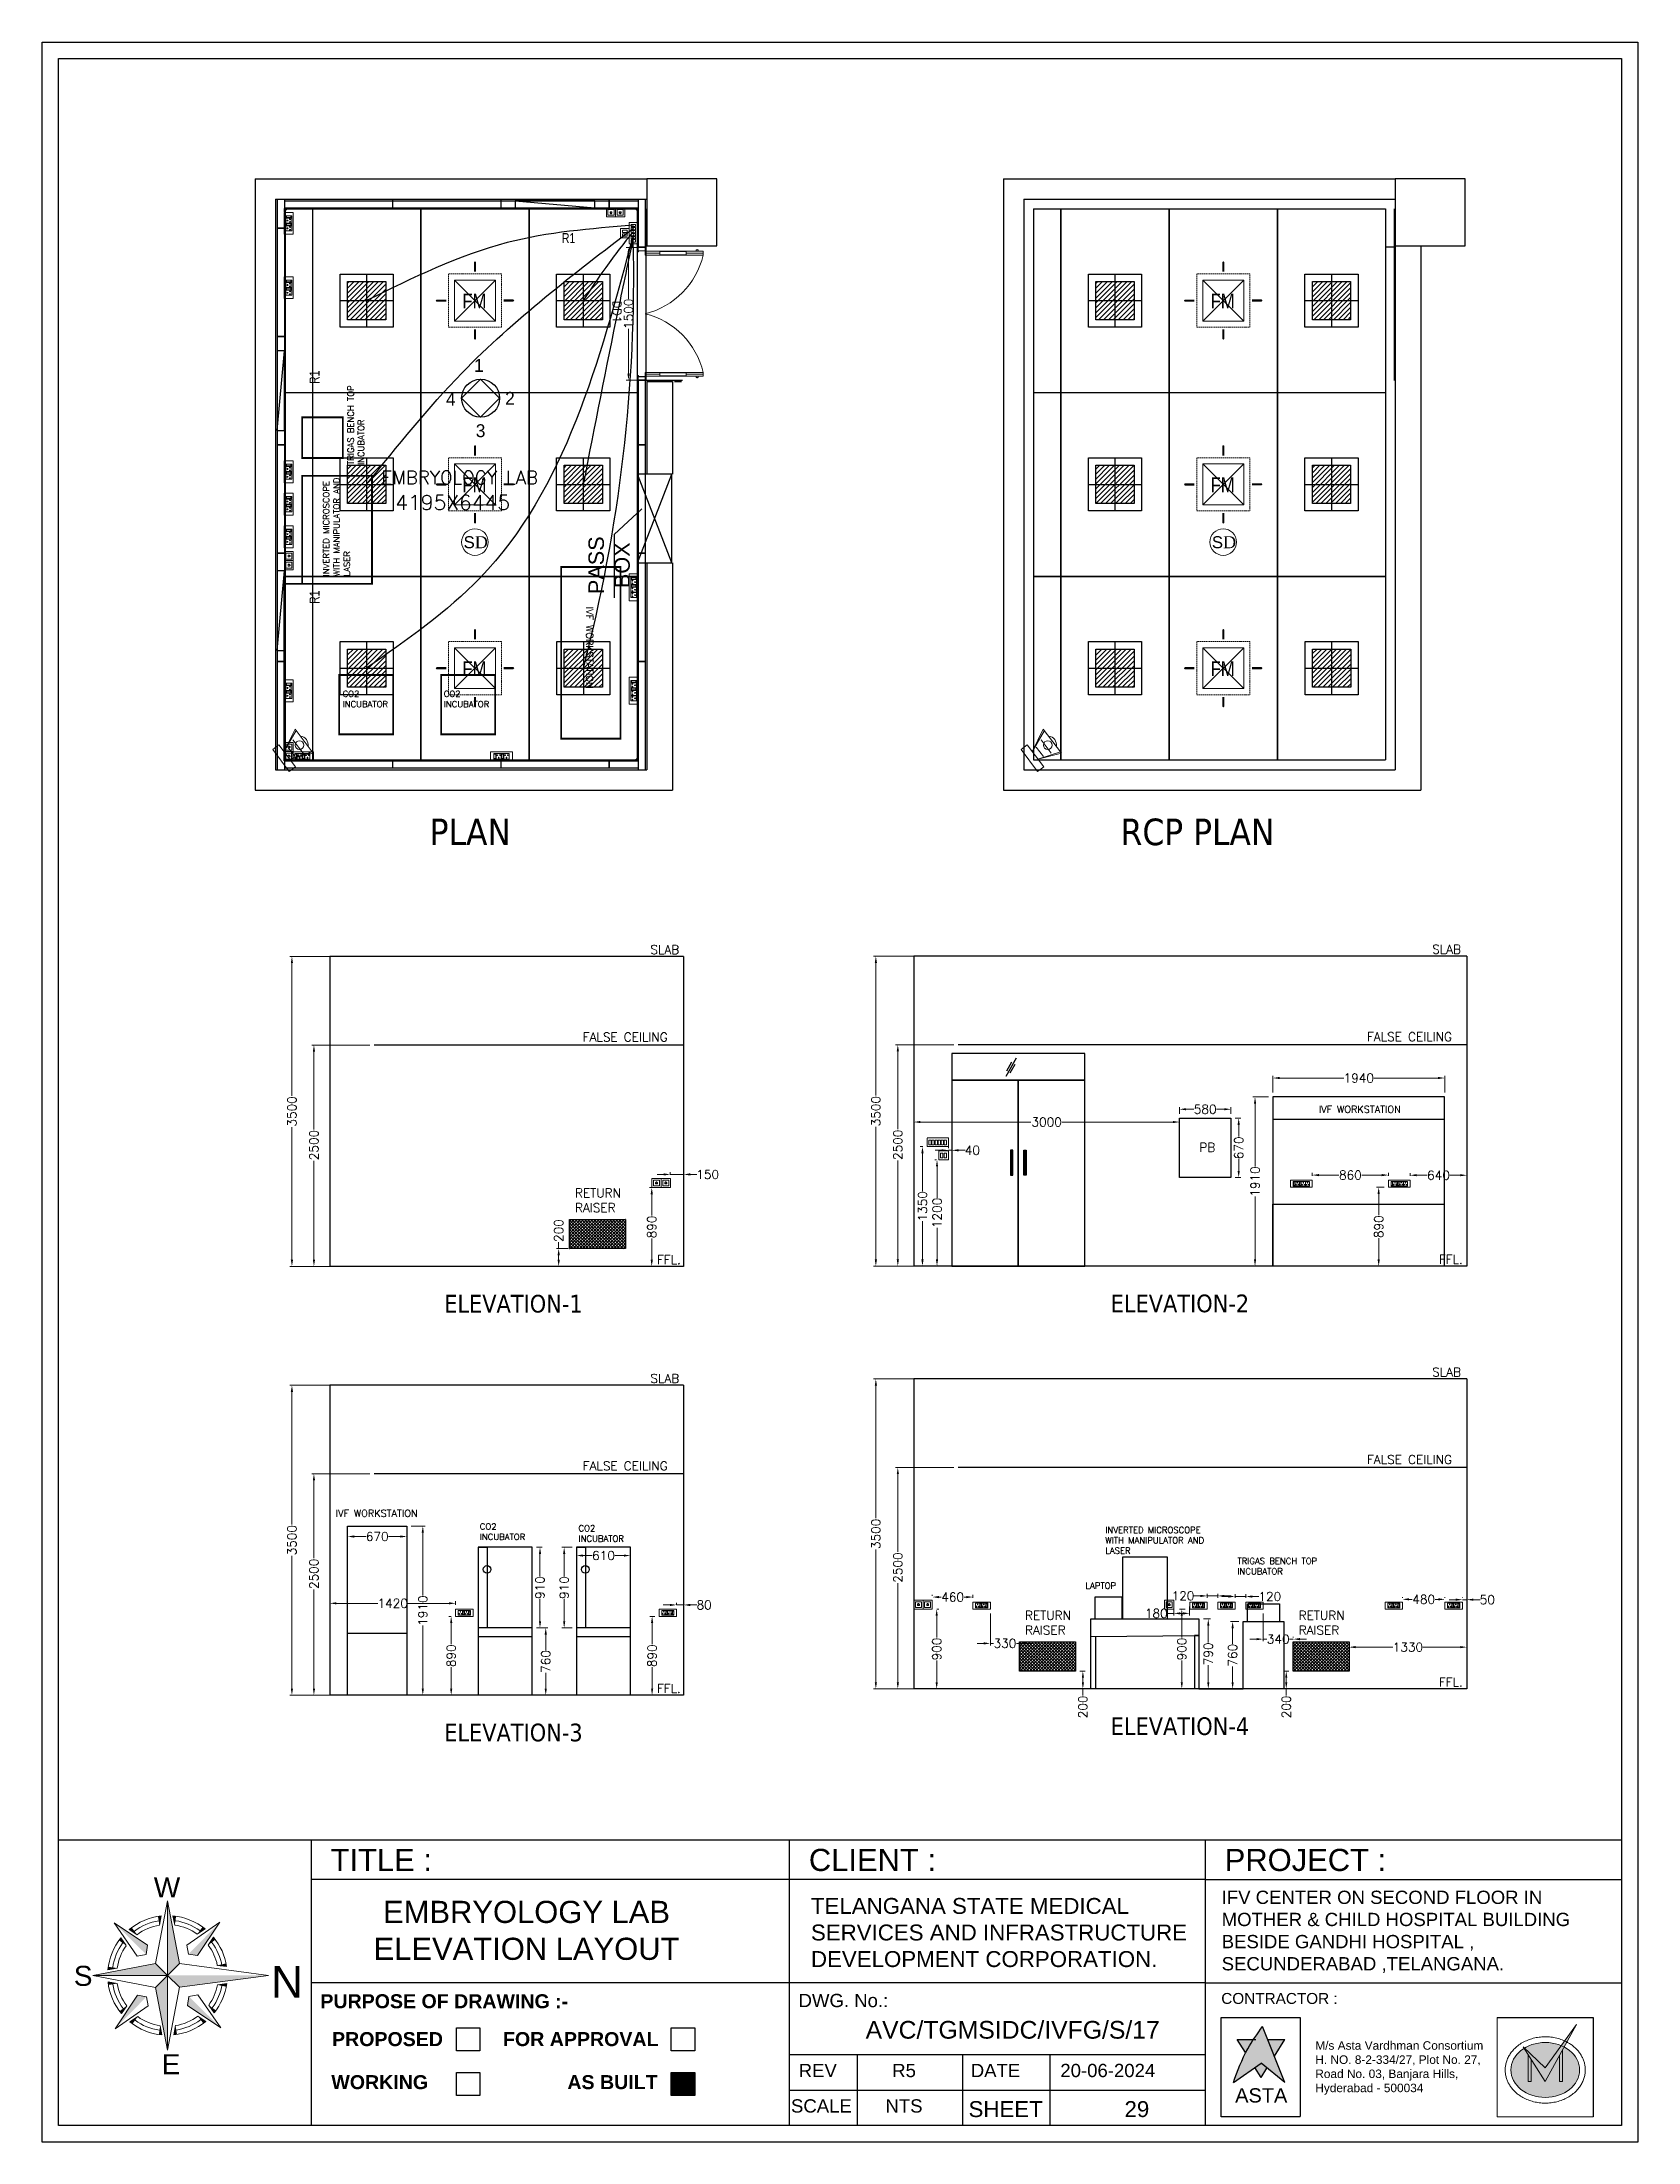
# Model space of a CAD drawing. Header units: millimetres. Extents: x 3552052 to 4144896, y -707811 to -630695.
# Drawn here: x 3963428 to 3981452, y -704834 to -681115 of the extents above; entities that cross this region are included whole.
import ezdxf
from ezdxf.enums import TextEntityAlignment as Align

# ---------------------------------------------------------------- set-up
doc = ezdxf.new("R2010")
doc.units = ezdxf.units.MM
doc.header["$LTSCALE"] = 6
doc.header["$MEASUREMENT"] = 0
doc.linetypes.add('DASHED', pattern=[0.75, 0.5, -0.25])
doc.linetypes.add('HIDDEN', pattern=[0.375, 0.25, -0.125])
doc.layers.get('0').update_dxf_attribs({"linetype": 'CONTINUOUS', "lineweight": 0})
doc.layers.get('Defpoints').update_dxf_attribs({"linetype": 'CONTINUOUS', "lineweight": 0})
for name, color, linetype, lineweight in [('0 Room description', 6, 'CONTINUOUS', 0), ('0 Room Dimensions', 7, 'CONTINUOUS', 0), ('0.0', 8, 'CONTINUOUS', 0), ('1200 Door', 144, 'CONTINUOUS', 0), ('80 mm Wall', 5, 'CONTINUOUS', 0), ('Ahlada 50mm Ceiling Panels', 191, 'CONTINUOUS', 0), ('Ahlada Coving', 3, 'CONTINUOUS', 0), ('COL', 5, 'CONTINUOUS', 0), ('DIM', 7, 'CONTINUOUS', 0), ('Double Leaf Door', 4, 'CONTINUOUS', 0), ('ELE-2M UPS P.SB', 3, 'CONTINUOUS', 0), ('ELE-4M UPS P.SB', 3, 'CONTINUOUS', 0), ('ELE-6M RAW P.SB', 40, 'HIDDEN', 0), ('ELE-6M UPS P.SB', 3, 'CONTINUOUS', 0), ('ELE-8M 6-16A UPS SOCKET', 223, 'CONTINUOUS', 0), ('ELE-SOCKET NMBERING', 7, 'CONTINUOUS', 9), ('ELE. 2N0S OF 6-16 UPS SOCKETS', 191, 'CONTINUOUS', 0), ('ELE.LAN POINT', 3, 'CONTINUOUS', 0), ('EQP', 6, 'CONTINUOUS', 0), ('FA-BELOW SMOKE DERECTOR', 1, 'CONTINUOUS', 0), ('formate text', 8, 'CONTINUOUS', 0), ('hatch', 252, 'CONTINUOUS', 0), ('LV.CC CEMARA', 66, 'CONTINUOUS', 0), ('MEP_HVAC_RA_DUCT', 1, 'CONTINUOUS', 0), ('MEP_HVAC_RA_RAISERS', 3, 'CONTINUOUS', 0), ('MEP_HVAC_SUPPLY_DIFFUSER', 5, 'CONTINUOUS', 0), ('MEP_HVAC_TEXT', 7, 'CONTINUOUS', 0), ('Partition-80WP', 7, 'CONTINUOUS', 0), ('SECTION', 251, 'CONTINUOUS', 0), ('Supply Diffusers', 3, 'CONTINUOUS', 0), ('TITLE', 7, 'CONTINUOUS', 0), ('WALL', 8, 'CONTINUOUS', 0), ('WIN', 151, 'CONTINUOUS', 0)]:
    doc.layers.add(name, color=color, linetype=linetype, lineweight=lineweight)
doc.layers.add('ELE-42W EMERGENCY DOWN LIGHT', color=7, linetype='CONTINUOUS', lineweight=0, true_color=0x608ec6)
doc.layers.add('ELE-LIGHTING WIRING', color=7, linetype='CONTINUOUS', lineweight=0, true_color=0x63d7b6)
doc.styles.add('Annotation', font='tahoma.ttf')
doc.styles.add('ARIAL', font='arial.ttf')
doc.styles.add('ARIEL', font='sanss___.ttf', dxfattribs={"width": 0.75})
doc.styles.add('FORMATE', font='arialbd.ttf')
doc.styles.add('PDF Times New Roman', font='times.ttf')
doc.styles.add('ROMAN', font='arial.ttf', dxfattribs={"width": 0.8})
doc.styles.add('ROMANS', font='romans.shx')
doc.styles.add('SIMPLEX', font='SIMPLEX')
doc.styles.get("Standard").update_dxf_attribs({"font": 'SIMPLEX'})
doc.styles.add('style3', font='arialbd.ttf')
doc.dimstyles.new('AEPL1', dxfattribs={"dimtxt": 100, "dimasz": 75, "dimexe": 25, "dimexo": 50, "dimtad": 0, "dimdec": 0, "dimtxsty": 'ROMANS', "dimcen": 2.5, "dimclrd": 7, "dimclre": 7, "dimclrt": 7, "dimadec": 0, "dimazin": 0, "dimtfac": 1, "dimtdec": 0, "dimtmove": 0, "dimatfit": 3, "dimfxl": 1, "dimlwd": 0, "dimlwe": 0, "dimarcsym": 0})
doc.dimstyles.new('TEXT', dxfattribs={"dimscale": 0, "dimtxt": 500, "dimasz": 100, "dimexe": 75, "dimexo": 100, "dimgap": 50, "dimtad": 0, "dimdec": 0, "dimzin": 0, "dimdsep": 46, "dimtxsty": 'ARIAL', "dimblk": 'OBLIQUE', "dimcen": 0.09, "dimdle": 100, "dimclrd": 256, "dimclre": 256, "dimclrt": 6, "dimadec": 0, "dimazin": 0, "dimtfac": 1, "dimtdec": 0, "dimtofl": 0, "dimtmove": 2, "dimatfit": 3, "dimfxl": 1, "dimfrac": 2, "dimtolj": 1, "dimtzin": 0, "dimarcsym": 0})

msp = doc.modelspace()

# ---------------------------------------------------------------- texts
at = {"lineweight": -3, "ltscale": 0.1, "char_height": 136.805, "width": 184.566, "attachment_point": 5, "rotation": 0.1103}
for s, insert in [('\\pxqc;{\\F.shx.shx;\\H1.0669x;1}', (3968362.5, -684768.1)), ('\\pxqc;{\\F.shx.shx.shx.shx;\\H1.0669x;4}', (3968044.1, -685150)), ('\\pxqc;{\\F.shx.shx.shx;\\H1.0669x;2}', (3968713, -685140.2)), ('\\pxqc;{\\F.shx.shx.shx.shx;\\H1.0669x;3}', (3968381.3, -685506.6))]:
    msp.add_mtext(s, dxfattribs=dict(at, insert=insert))
at = {"lineweight": -3, "width": 2697.906, "attachment_point": 3, "style": 'Annotation'}
for s, insert, char_height in [('\\pxql;PLAN', (3970504.1, -689886.8), 300), ('\\pxql;RCP PLAN', (3978307.2, -689886.8), 300), ('\\pxql;ELEVATION-1', (3970668.3, -695265.5), 200), ('\\pxql;ELEVATION-2', (3978195.2, -695262.1), 200), ('\\pxql;ELEVATION-3', (3970668.3, -700108.7), 200), ('\\pxql;ELEVATION-4', (3978195.2, -700037.2), 200)]:
    msp.add_mtext(s, dxfattribs=dict(at, insert=insert, char_height=char_height))
at = {"layer": '0 Room description', "color": 251, "lineweight": -3, "style": 'SIMPLEX'}
msp.add_text('EMBRYOLOGY LAB', height=150, dxfattribs=at).set_placement((3968144.8, -686033.7, -1610551), align=Align.MIDDLE)
at = {"layer": '0 Room Dimensions', "color": 251, "lineweight": -3, "style": 'SIMPLEX'}
msp.add_text('4195X6445', height=168, dxfattribs=at).set_placement((3967417.8, -686400.3, 241159.2))
at = {"layer": '1200 Door', "color": 251, "lineweight": -3, "style": 'ROMANS'}
msp.add_text('DD1', height=94.18, rotation=270, dxfattribs=at).set_placement((3969874, -684037.7, -35804.4))
at = {"layer": 'DIM', "color": 7, "lineweight": 30, "insert": (3969834, -687025.2, -101230.8), "char_height": 175, "width": 1149.25, "attachment_point": 5, "rotation": 90, "style": 'ARIAL'}
msp.add_mtext('PASS BOX', dxfattribs=at)
at = {"layer": 'ELE-SOCKET NMBERING', "color": 0, "lineweight": -3, "char_height": 100.004, "attachment_point": 1, "style": 'Annotation'}
for s, insert, width in [('{\\Fromans|c0;SLAB}', (3970298, -691316.6), 2643.602), ('{\\Fromans|c0;SLAB}', (3979128.1, -691313.2), 4893.602), ('{\\Fromans|c0;FALSE CEILING }', (3969535.3, -692303.9), 2358.602), ('{\\Fromans|c0;FALSE CEILING }', (3978392.2, -692300.5), 2358.602), ('{\\Fromans|c0;PB}', (3976499.2, -693550.2), 2358.602), ('{\\Fromans|c0;PB}', (3976499.2, -693550.2), 2358.602), ('{\\Fromans|c0;RETURN RAISER}', (3969447.1, -694064.7), 813.619), ('{\\Fromans|c0;FFL.}', (3970373.2, -694819), 2643.602), ('{\\Fromans|c0;FFL.}', (3979203.3, -694815.6), 4893.602), ('{\\Fromans|c0;SLAB}', (3979128.1, -696088.4), 4893.602), ('{\\Fromans|c0;SLAB}', (3970298, -696159.9), 2643.602), ('{\\Fromans|c0;FALSE CEILING }', (3978392.2, -697075.6), 2358.602), ('{\\Fromans|c0;FALSE CEILING }', (3969535.3, -697147.1), 2358.602), ('{\\Fromans|c0;RETURN RAISER}', (3974529.1, -698836.5), 813.619), ('{\\Fromans|c0;RETURN RAISER}', (3977619.5, -698836.5), 813.619), ('{\\Fromans|c0;FFL.}', (3970373.2, -699662.2), 2643.602), ('{\\Fromans|c0;FFL.}', (3979203.3, -699590.7), 4893.602)]:
    msp.add_mtext(s, dxfattribs=dict(at, insert=insert, width=width))
at = {"layer": 'formate text', "color": 7, "lineweight": 30, "ltscale": 100, "style": 'style3'}
msp.add_text('PURPOSE OF DRAWING :-', height=158.21, dxfattribs=at).set_placement((3966571.8, -703323.2, -100))
at = {"layer": 'formate text', "color": 7, "lineweight": 30, "style": 'FORMATE'}
for s, p in [('PROPOSED ', (3968017.7, -703751, -100)), ('FOR APPROVAL', (3970390.3, -703751, -100)), ('WORKING', (3967788.2, -704237.1, -100)), ('AS BUILT', (3970380.6, -704237.1, -100))]:
    msp.add_text(s, height=158.21, dxfattribs=at).set_placement(p, align=Align.RIGHT)
at = {"layer": 'MEP_HVAC_TEXT', "lineweight": -3, "attachment_point": 1}
for s, width, insert, char_height, rotation in [('TRIGAS BENCH TOP \\PINCUBATOR', 961.972, (3966879.3, -685893.2), 70, 90), ('INVERTED MICROSCOPE \\PWITH MANIPULATOR AND \\PLASER', 1560.14, (3966602.7, -687151.5), 70, 90), ('IVF WORKSTATION', 1925.35, (3969654, -687494), 80, 270)]:
    msp.add_mtext_dynamic_manual_height_columns(s, width=width, gutter_width=10, heights=[0], dxfattribs=dict(at, insert=insert, char_height=char_height, rotation=rotation))
for s, width, heights, insert, char_height in [('CO2 INCUBATOR', 548.705, [223.5], (3966823.2, -688442.3), 70), ('CO2 INCUBATOR', 548.705, [223.5], (3967965.7, -688442.3), 70), ('IVF WORKSTATION', 1925.35, [0], (3977847.8, -693131.7), 80), ('IVF WORKSTATION', 1925.35, [0], (3966744.7, -697693.6), 80), ('CO2 INCUBATOR', 548.705, [223.5], (3968372.5, -697847.4), 70), ('CO2 INCUBATOR', 548.705, [223.5], (3969487.2, -697866.9), 70), ('INVERTED MICROSCOPE \\PWITH MANIPULATOR AND \\PLASER', 1330.786, [0], (3975436.6, -697886.3), 70), ('TRIGAS BENCH TOP \\PINCUBATOR', 961.972, [0], (3976928.3, -698237.1), 70), ('LAPTOP', 410.763, [0], (3975213, -698515.4), 70)]:
    msp.add_mtext_dynamic_manual_height_columns(s, width=width, gutter_width=10, heights=heights, dxfattribs=dict(at, insert=insert, char_height=char_height))
at = {"layer": 'TITLE', "color": 7, "lineweight": 30, "style": 'ARIAL'}
for s, height, p in [('TITLE :', 250, (3966687.2, -701773.3)), ('CLIENT :', 250, (3972088.7, -701773.3)), ('PROJECT :', 250, (3976784.6, -701773.3)), ('W', 226.5, (3964690.8, -702070.9, 0)), ('S', 226.5, (3963787.5, -703070.5, 0)), ('DWG. No.:', 150, (3971972.1, -703310.8)), ('E', 226.5, (3964779.8, -704069, 0))]:
    msp.add_text(s, height=height, dxfattribs=at).set_placement(p)
at = {"layer": 'TITLE', "color": 5, "lineweight": -3, "style": 'ARIAL'}
msp.add_text('N', height=357.2, rotation=180, dxfattribs=at).set_placement((3966375.9, -702848, 0))
at = {"layer": 'TITLE', "color": 7, "lineweight": 30, "style": 'ARIAL'}
for s, height, p in [('REV', 150, (3972188.9, -704026.4)), ('R5', 150, (3973163.8, -704026.4)), ('DATE', 150, (3974196.5, -704026.4)), ('20-06-2024', 150, (3975464.5, -704026.4)), ('SCALE', 150, (3972230.3, -704426.4)), ('NTS', 150, (3973162.9, -704426.4)), ('SHEET', 180, (3974310.4, -704462.3)), ('29', 180, (3975793, -704462.3))]:
    msp.add_text(s, height=height, dxfattribs=at).set_placement(p, align=Align.MIDDLE_CENTER)
at = {"layer": 'TITLE', "color": 7, "lineweight": 30, "attachment_point": 1, "style": 'ARIAL'}
for s, width, gutter_width, insert, char_height in [('\\pxql;IFV CENTER ON SECOND FLOOR IN MOTHER & CHILD HOSPITAL BUILDING BESIDE GANDHI HOSPITAL , SECUNDERABAD ,TELANGANA. ', 4493.629, 10, (3976750.6, -701995.4), 150), ('\\pxqc;EMBRYOLOGY LAB ELEVATION LAYOUT', 4493.629, 10, (3966653.3, -702110.1), 250), ('{\\C256;TELANGANA STATE MEDICAL SERVICES AND INFRASTRUCTURE DEVELOPMENT CORPORATION.}', 4493.629, 10, (3972112.4, -702077.7), 180), ('\\pxqc;AVC/TGMSIDC/IVFG/S/17', 5392.273, 12, (3971694.4, -703466.7), 200)]:
    msp.add_mtext_dynamic_manual_height_columns(s, width=width, gutter_width=gutter_width, heights=[0], dxfattribs=dict(at, insert=insert, char_height=char_height))

# ---------------------------------------------------------------- blocks, each defined once
blk = doc.blocks.new('54W EME')
at = {"layer": 'ELE-42W EMERGENCY DOWN LIGHT', "lineweight": 25}
h = blk.add_hatch(dxfattribs=at)
h.set_pattern_fill('ANSI31', color=8, scale=312.5, style=0)
h.paths.add_polyline_path([(-216, -216), (-216, 216), (216, 216), (216, -216)])
for p, q in [((0, 300), (0, -300)), ((-300, 0), (300, 0))]:
    blk.add_line(p, q, dxfattribs=at)
for points in [[(-300, -300), (-300, 300), (300, 300), (300, -300)], [(-216, -216), (-216, 216), (216, 216), (216, -216)]]:
    blk.add_lwpolyline(points, close=True, dxfattribs=at)
blk = doc.blocks.new('XCDFCF')
at = {"layer": 'ELE-6M UPS P.SB', "color": 3, "linetype": 'ByBlock'}
for points in [[(3522349, -692141), (3522589, -692141), (3522589, -692241), (3522349, -692241)], [(3522369, -692169), (3522395, -692169), (3522395, -692221), (3522369, -692221)], [(3522403, -692169), (3522430, -692169), (3522430, -692221), (3522403, -692221)], [(3522438, -692169), (3522465, -692169), (3522465, -692221), (3522438, -692221)], [(3522473, -692169), (3522499, -692169), (3522499, -692221), (3522473, -692221)], [(3522507, -692169), (3522534, -692169), (3522534, -692221), (3522507, -692221)], [(3522542, -692169), (3522569, -692169), (3522569, -692221), (3522542, -692221)]]:
    blk.add_lwpolyline(points, close=True, dxfattribs=at)
blk = doc.blocks.new('DFSF')
at = {"layer": 'ELE-2M UPS P.SB', "color": 3, "ltscale": 10}
for points in [[(3522118, -692141), (3522225, -692141), (3522225, -692241), (3522118, -692241)], [(3522138, -692166), (3522164, -692166), (3522164, -692219), (3522138, -692219)], [(3522178, -692166), (3522204, -692166), (3522204, -692219), (3522178, -692219)]]:
    blk.add_lwpolyline(points, close=True, dxfattribs=at)
blk = doc.blocks.new('6MODULE-UPS')
at = {"layer": 'ELE. 2N0S OF 6-16 UPS SOCKETS', "color": 223, "lineweight": 0}
for p, q in [((-6, 92), (-6, 20)), ((-6, 92), (-6, 20)), ((19, 92), (-6, 92)), ((-6, 92), (19, 92)), ((-6, 20), (19, 20)), ((-4, 84), (-4, 28)), ((17, 84), (-4, 84)), ((-4, 30), (17, 30)), ((-4, 28), (17, 28)), ((17, 28), (17, 84)), ((19, 20), (19, 92)), ((24, 92), (87, 92)), ((24, 20), (24, 92)), ((87, 20), (24, 20)), ((87, 92), (87, 20)), ((91, 92), (91, 20)), ((91, 92), (91, 20)), ((116, 92), (91, 92)), ((91, 92), (116, 92)), ((91, 20), (116, 20)), ((93, 84), (93, 28)), ((114, 84), (93, 84)), ((93, 30), (114, 30)), ((93, 28), (114, 28)), ((114, 28), (114, 84)), ((116, 20), (116, 92)), ((120, 20), (120, 92)), ((120, 92), (184, 92)), ((184, 20), (120, 20)), ((184, 92), (184, 20))]:
    blk.add_line(p, q, dxfattribs=at)
blk.add_lwpolyline([(-48, 0), (226, 0), (226, 112), (-48, 112)], close=True, dxfattribs=at)
for centre, radius, start, end in [((37, 42), 4.24, 5.2689, 272.51), ((41, 39), 3.42, 202.6838, 75.0951), ((55, 74), 4.92, 307.1584, 232.8416), ((55, 69), 3.14, 161.4031, 18.5969), ((70, 39), 3.42, 104.9049, 337.3162), ((73, 42), 4.24, 267.49, 174.7311), ((134, 42), 4.24, 5.2689, 272.51), ((137, 39), 3.42, 202.6838, 75.0951), ((152, 74), 4.92, 307.1584, 232.8416), ((152, 69), 3.14, 161.4031, 18.5969), ((167, 39), 3.42, 104.9049, 337.3162), ((170, 42), 4.24, 267.49, 174.7311)]:
    blk.add_arc(centre, radius, start, end, dxfattribs=at)
blk = doc.blocks.new('Voice')
at = {"layer": 'ELE.LAN POINT', "color": 6}
for points in [[(0, -32), (128, -32), (128, 92), (0, 92)], [(22, -10), (106, -10), (106, 70), (22, 70)], [(77, 21), (70, 21), (70, 12), (58, 12), (58, 21), (51, 21), (51, 39), (77, 39)], [(76, 23), (68, 23), (68, 13), (59, 13), (59, 23), (52, 23), (52, 37), (76, 37)]]:
    blk.add_lwpolyline(points, close=True, dxfattribs=at)
blk = doc.blocks.new('543E')
at = {"layer": 'ELE. 2N0S OF 6-16 UPS SOCKETS', "color": 72, "linetype": 'ByBlock', "lineweight": 0}
for p, q in [((-124, -57), (-124, -91)), ((-26, -57), (-124, -57)), ((-26, -57), (-124, -57)), ((-124, -91), (-26, -91)), ((-124, -96), (-26, -96)), ((-124, -181), (-124, -96)), ((-26, -181), (-124, -181)), ((-124, -187), (-124, -221)), ((-26, -187), (-124, -187)), ((-26, -187), (-124, -187)), ((-124, -221), (-26, -221)), ((-124, -312), (-124, -227)), ((-124, -227), (-26, -227)), ((-26, -312), (-124, -312)), ((-124, -402), (-124, -317)), ((-124, -317), (-26, -317)), ((-113, -60), (-113, -88)), ((-37, -60), (-113, -60)), ((-113, -88), (-37, -88)), ((-113, -190), (-113, -218)), ((-37, -190), (-113, -190)), ((-113, -218), (-37, -218)), ((-110, -60), (-110, -88)), ((-110, -190), (-110, -218)), ((-37, -88), (-37, -60)), ((-37, -218), (-37, -190)), ((-26, -57), (-26, -91)), ((-26, -91), (-26, -57)), ((-26, -96), (-26, -181)), ((-26, -187), (-26, -221)), ((-26, -221), (-26, -187)), ((-26, -227), (-26, -312)), ((-26, -317), (-26, -402)), ((-26, -402), (-124, -402))]:
    blk.add_line(p, q, dxfattribs=at)
blk.add_lwpolyline([(-150, 0), (-150, -459), (0, -459), (0, 0)], close=True, dxfattribs=at)
for centre, radius, start, end in [((-98, -119), 4.6, 112.6838, 345.0951), ((-98, -159), 4.6, 14.9049, 247.3162), ((-98, -249), 4.6, 112.6838, 345.0951), ((-98, -289), 4.6, 14.9049, 247.3162), ((-98, -340), 4.6, 112.6838, 345.0951), ((-94, -115), 5.7, 275.2689, 182.51), ((-94, -163), 5.7, 177.49, 84.7311), ((-94, -245), 5.7, 275.2689, 182.51), ((-94, -293), 5.7, 177.49, 84.7311), ((-94, -335), 5.7, 275.2689, 182.51), ((-58, -139), 4.22, 71.4031, 288.5969), ((-58, -269), 4.22, 71.4031, 288.5969), ((-58, -360), 4.22, 71.4031, 288.5969), ((-51, -139), 6.62, 217.1584, 142.8416), ((-51, -269), 6.62, 217.1584, 142.8416), ((-51, -360), 6.62, 217.1584, 142.8416), ((-98, -379), 4.6, 14.9049, 247.3162), ((-94, -384), 5.7, 177.49, 84.7311)]:
    blk.add_arc(centre, radius, start, end, dxfattribs=at)
blk = doc.blocks.new('_Oblique')
at = {"color": 0, "linetype": 'ByBlock', "lineweight": -2}
blk.add_line((-0.5, -0.5), (0.5, 0.5), dxfattribs=at)
blk = doc.blocks.new('1500x80')
at = {"layer": 'Double Leaf Door'}
for points in [[(99336, -25418), (99341, -25418), (99341, -25121), (99336, -25121)], [(99380, -25121), (99375, -25121), (99375, -25418), (99380, -25418)], [(100704, -25121), (100709, -25121), (100709, -25418), (100704, -25418)], [(100748, -25418), (100743, -25418), (100743, -25121), (100748, -25121)]]:
    blk.add_hatch(color=6, dxfattribs=at).paths.add_polyline_path(points)
at = {"layer": 'Double Leaf Door', "color": 8}
for p, q in [((99322, -24985), (99322, -25003)), ((99336, -24983), (99324, -24983)), ((99324, -25005), (99336, -25005)), ((99336, -25582), (99336, -24928)), ((99336, -24928), (99380, -24928)), ((99336, -24983), (99336, -25005)), ((99358, -25121), (99358, -24928)), ((99380, -24928), (99380, -25582)), ((100748, -24928), (100704, -24928)), ((100704, -24928), (100704, -25582)), ((100726, -25121), (100726, -24928)), ((100748, -25582), (100748, -24928)), ((100748, -24983), (100760, -24983)), ((100748, -24983), (100748, -25005)), ((100760, -25005), (100748, -25005)), ((100762, -24985), (100762, -25003)), ((99292, -25582), (99292, -25662)), ((99332, -25582), (99292, -25582)), ((99294, -25584), (99294, -25660)), ((99330, -25584), (99294, -25584)), ((99330, -25659), (99330, -25584)), ((99332, -25657), (99332, -25582)), ((99380, -25582), (99336, -25582)), ((99358, -25582), (99358, -25418)), ((100704, -25582), (100748, -25582)), ((100726, -25582), (100726, -25418)), ((100752, -25657), (100752, -25582)), ((100752, -25582), (100792, -25582)), ((100754, -25659), (100754, -25584)), ((100754, -25584), (100790, -25584)), ((100790, -25584), (100790, -25660)), ((100792, -25582), (100792, -25662)), ((99292, -25662), (99332, -25662)), ((99294, -25660), (99332, -25660)), ((99342, -25659), (99330, -25659)), ((99344, -25657), (99332, -25657)), ((99332, -25660), (99342, -25660)), ((99332, -25662), (99344, -25662)), ((99342, -25660), (99342, -25659)), ((99344, -25662), (99344, -25657)), ((100740, -25662), (100740, -25657)), ((100740, -25657), (100752, -25657)), ((100752, -25662), (100740, -25662)), ((100742, -25660), (100742, -25659)), ((100742, -25659), (100754, -25659)), ((100752, -25660), (100742, -25660)), ((100790, -25660), (100752, -25660)), ((100792, -25662), (100752, -25662))]:
    blk.add_line(p, q, dxfattribs=at)
at = {"layer": 'Double Leaf Door', "color": 6}
for p, q in [((99380, -25121), (99336, -25121)), ((99336, -25121), (99336, -25418)), ((99341, -25418), (99341, -25121)), ((99375, -25418), (99375, -25121)), ((99380, -25418), (99380, -25121)), ((100704, -25418), (100704, -25121)), ((100704, -25121), (100748, -25121)), ((100709, -25418), (100709, -25121)), ((100743, -25418), (100743, -25121)), ((100748, -25121), (100748, -25418)), ((99336, -25418), (99380, -25418)), ((100748, -25418), (100704, -25418))]:
    blk.add_line(p, q, dxfattribs=at)
at = {"layer": 'Double Leaf Door', "color": 6, "ltscale": 100}
for p, q in [((99375, -25121), (99375, -25418)), ((100709, -25121), (100709, -25418))]:
    blk.add_line(p, q, dxfattribs=at)
at = {"layer": 'Double Leaf Door', "color": 6}
for points in [[(99336, -25121), (99336, -25418), (99341, -25418), (99341, -25121), (99336, -25121)], [(99380, -25121), (99380, -25418), (99375, -25418), (99375, -25121), (99380, -25121)], [(100704, -25121), (100704, -25418), (100709, -25418), (100709, -25121), (100704, -25121)], [(100748, -25121), (100748, -25418), (100743, -25418), (100743, -25121), (100748, -25121)]]:
    blk.add_lwpolyline(points, dxfattribs=at)
at = {"layer": 'Double Leaf Door', "ltscale": 5000}
for points in [[(99336, -25121), (99336, -25418), (99341, -25418), (99341, -25121), (99336, -25121)], [(100748, -25121), (100748, -25418), (100743, -25418), (100743, -25121), (100748, -25121)]]:
    blk.add_lwpolyline(points, dxfattribs=at)
at = {"layer": 'Double Leaf Door', "color": 8}
for centre, radius, start, end in [((99322, -24994), 3.72, 90, 270), ((99324, -24985), 1.98, 90, 180), ((99324, -25003), 1.98, 180, 270), ((99176, -25796), 892, 13.906, 76.7864), ((100908, -25796), 892, 103.2136, 166.094), ((100760, -24985), 1.98, 0, 90), ((100760, -25003), 1.98, 270, 0), ((100762, -24994), 3.72, 270, 90)]:
    blk.add_arc(centre, radius, start, end, dxfattribs=at)
blk = doc.blocks.new('*D466')
at = {"layer": 'Defpoints', "color": 0, "transparency": 16777216}
for p in [(3970051, -683435), (3970200, -683435), (3970200, -684935)]:
    blk.add_point(p, dxfattribs=at)
at = {"layer": 'DIM', "color": 7, "lineweight": 0, "transparency": 16777216}
for p, q in [((3970150, -683435), (3970026, -683435)), ((3970051, -683510), (3970051, -684015)), ((3970051, -684860), (3970051, -684354)), ((3970150, -684935), (3970026, -684935))]:
    blk.add_line(p, q, dxfattribs=at)
at = {"layer": 'DIM', "color": 7, "transparency": 16777216}
for points in [[(3970039, -683510), (3970064, -683510), (3970051, -683435)], [(3970039, -684860), (3970064, -684860), (3970051, -684935)]]:
    blk.add_solid(points, dxfattribs=at)
at = {"layer": 'DIM', "color": 7, "lineweight": -3, "transparency": 16777216, "insert": (3970051, -684185), "char_height": 100, "attachment_point": 5, "rotation": 90, "style": 'ROMANS'}
blk.add_mtext('1500', dxfattribs=at)
blk = doc.blocks.new('A010004 Mezz.F. Layout Plan$0$b & c')
at = {"layer": 'Ahlada Coving', "color": 3}
for p, q in [((-4, 41), (-6, 42)), ((-3, 8), (-4, 8)), ((-4, 8), (-3, 6)), ((5, 15), (-3, 8)), ((-3, 6), (6, 14)), ((9, 11), (0, 3)), ((0, 3), (2, 2)), ((2, 3), (10, 11)), ((2, 2), (2, 3)), ((37, 0), (35, 2))]:
    blk.add_line(p, q, dxfattribs=at)
blk.add_lwpolyline([(-6, 31), (-6, 6), (0, 0), (25, 0), (23, 2), (13, 2), (4, 4), (4, 2), (1, 2), (-4, 6), (-4, 9), (-1, 9), (-4, 19), (-4, 28), (-6, 31)], dxfattribs=at)
for radius, start, end in [(44, 181.9548, 220.5976), (42.5, 184.1661, 265.906), (44, 222.2286, 227.7746), (44, 229.4056, 268.1119)]:
    blk.add_arc((38, 44), radius, start, end, dxfattribs=at)
blk = doc.blocks.new('RA_RAISER')
at = {"layer": 'MEP_HVAC_RA_RAISERS', "lineweight": 25}
blk.add_line((3561966, -606673), (3562866, -606753), dxfattribs=at)
blk.add_lwpolyline([(3562866, -606673), (3561966, -606673), (3561966, -606753), (3562866, -606753)], close=True, dxfattribs=at)
blk.add_lwpolyline([(3562416, -606784, 0, 66.4, 0), (3562416, -606862, 0, 0, 0), (3562416, -606988, 0, 0, 0), (3562516, -606988, 0, 0, 0), (3562241, -607053, 0, 0, 0), (3562393, -607053, 0, 0, 0), (3562393, -607148, 0, 0, 0)], format="xyseb", dxfattribs=at)
at = {"layer": 'MEP_HVAC_RA_RAISERS', "lineweight": 25, "insert": (3562494, -607037), "char_height": 112.5, "width": 174.15, "attachment_point": 1, "style": 'ARIEL'}
blk.add_mtext('R1', dxfattribs=at)
blk = doc.blocks.new('FM3')
at = {"layer": 'Supply Diffusers'}
for p, q in [((235, -235), (-235, 235)), ((-235, -235), (235, 235))]:
    blk.add_line(p, q, dxfattribs=at)
at = {"layer": 'Supply Diffusers', "color": 7}
for points in [[(1, 451, 0, 150, 0), (1, 391, 25, 25, 0), (1, 330, 25, 25, 0)], [(-451, -1, 0, 150, 0), (-391, -1, 25, 25, 0), (-330, -1, 25, 25, 0)], [(451, 1, 0, 150, 0), (390, 1, 25, 25, 0), (330, 1, 25, 25, 0)], [(1, -451, 0, 150, 0), (1, -390, 25, 25, 0), (1, -330, 25, 25, 0)]]:
    blk.add_lwpolyline(points, format="xyseb", dxfattribs=at)
at = {"layer": 'Supply Diffusers', "linetype": 'DASHED', "ltscale": 5}
blk.add_lwpolyline([(-305, -305), (305, -305), (305, 305), (-305, 305)], close=True, dxfattribs=at)
at = {"layer": 'Supply Diffusers'}
blk.add_lwpolyline([(-235, -235), (235, -235), (235, 235), (-235, 235)], close=True, dxfattribs=at)
at = {"layer": 'Supply Diffusers', "style": 'ROMAN', "width": 0.8}
blk.add_text('FM', height=170, dxfattribs=at).set_placement((-144, -90))
blk = doc.blocks.new('SA DIFFUSER 600X600MM')
at = {"layer": 'Supply Diffusers', "color": 1, "xscale": 0.9836065573758823, "yscale": 0.9836065573758823, "zscale": 0.9836065573758823}
blk.add_blockref('FM3', (1302830, -127949, 14385), dxfattribs=at)
blk = doc.blocks.new('CC CEMARA')
at = {"layer": 'LV.CC CEMARA', "linetype": 'ByBlock'}
for p, q in [((94, -242), (19, -67)), ((19, -67), (104, -231)), ((47, -104), (105, -35)), ((240, -67), (65, -12)), ((232, -76), (65, -12)), ((81, -159), (163, -62)), ((94, -242), (240, -67))]:
    blk.add_line(p, q, dxfattribs=at)
blk.add_lwpolyline([(111, 43), (66, 80), (-66, -80), (-22, -117)], close=True, dxfattribs=at)
blk.add_circle((133, -123), 32.9, dxfattribs=at)
blk.add_arc((132, -124), 66.7, 275.3702, 5.5412, dxfattribs=at)
blk = doc.blocks.new('SMOKE DETECTOR')
at = {"layer": 'FA-BELOW SMOKE DERECTOR', "color": 7}
blk.add_circle((931029, -118294), 166, dxfattribs=at)
at = {"layer": 'FA-BELOW SMOKE DERECTOR', "insert": (930887, -118373), "char_height": 150, "attachment_point": 7, "style": 'PDF Times New Roman'}
blk.add_mtext('{\\fArial|b0|i0|c0|p34;S}D', dxfattribs=at)
blk = doc.blocks.new('*D499')
at = {"layer": 'Defpoints', "color": 0, "transparency": 16777216}
for p in [(3966499, -692444), (3967179, -692444), (3966879, -694944)]:
    blk.add_point(p, dxfattribs=at)
at = {"layer": 'ELE-4M UPS P.SB', "color": 7, "lineweight": 0, "transparency": 16777216}
for p, q in [((3967129, -692444), (3966474, -692444)), ((3966499, -692519), (3966499, -693397)), ((3966499, -694869), (3966499, -693751)), ((3966829, -694944), (3966474, -694944))]:
    blk.add_line(p, q, dxfattribs=at)
at = {"layer": 'ELE-4M UPS P.SB', "color": 7, "transparency": 16777216}
for points in [[(3966487, -692519), (3966512, -692519), (3966499, -692444)], [(3966487, -694869), (3966512, -694869), (3966499, -694944)]]:
    blk.add_solid(points, dxfattribs=at)
at = {"layer": 'ELE-4M UPS P.SB', "color": 7, "lineweight": -3, "transparency": 16777216, "insert": (3966499, -693574), "char_height": 100, "attachment_point": 5, "rotation": 90, "style": 'ROMANS'}
blk.add_mtext('2500', dxfattribs=at)
blk = doc.blocks.new('*D500')
at = {"layer": 'Defpoints', "color": 0, "transparency": 16777216}
for p in [(3966251, -691444), (3966925, -691444), (3966879, -694944)]:
    blk.add_point(p, dxfattribs=at)
at = {"layer": 'ELE-4M UPS P.SB', "color": 7, "lineweight": 0, "transparency": 16777216}
for p, q in [((3966875, -691444), (3966226, -691444)), ((3966251, -691519), (3966251, -693017)), ((3966251, -694869), (3966251, -693371)), ((3966829, -694944), (3966226, -694944))]:
    blk.add_line(p, q, dxfattribs=at)
at = {"layer": 'ELE-4M UPS P.SB', "color": 7, "transparency": 16777216}
for points in [[(3966238, -691519), (3966263, -691519), (3966251, -691444)], [(3966238, -694869), (3966263, -694869), (3966251, -694944)]]:
    blk.add_solid(points, dxfattribs=at)
at = {"layer": 'ELE-4M UPS P.SB', "color": 7, "lineweight": -3, "transparency": 16777216, "insert": (3966251, -693194), "char_height": 100, "attachment_point": 5, "rotation": 90, "style": 'ROMANS'}
blk.add_mtext('3500', dxfattribs=at)
blk = doc.blocks.new('*D501')
at = {"layer": 'Defpoints', "color": 0, "transparency": 16777216}
for p in [(3969263, -694744), (3969421, -694744), (3969421, -694944)]:
    blk.add_point(p, dxfattribs=at)
at = {"layer": 'ELE-4M UPS P.SB', "color": 7, "lineweight": 0, "transparency": 16777216}
for p, q in [((3969263, -694744), (3969263, -694669)), ((3969371, -694744), (3969238, -694744)), ((3969371, -694944), (3969238, -694944)), ((3969263, -694869), (3969263, -694819))]:
    blk.add_line(p, q, dxfattribs=at)
at = {"layer": 'ELE-4M UPS P.SB', "color": 7, "transparency": 16777216}
for points in [[(3969251, -694819), (3969276, -694819), (3969263, -694744)], [(3969251, -694869), (3969276, -694869), (3969263, -694944)]]:
    blk.add_solid(points, dxfattribs=at)
at = {"layer": 'ELE-4M UPS P.SB', "color": 7, "lineweight": -3, "transparency": 16777216, "insert": (3969263, -694540), "char_height": 100, "attachment_point": 5, "rotation": 90, "style": 'ROMANS'}
blk.add_mtext('200', dxfattribs=at)
blk = doc.blocks.new('*D502')
at = {"layer": 'Defpoints', "color": 0, "transparency": 16777216}
for p in [(3970366, -694054), (3970314, -694944), (3970366, -694944)]:
    blk.add_point(p, dxfattribs=at)
at = {"layer": 'ELE-4M UPS P.SB', "color": 7, "lineweight": 0, "transparency": 16777216}
for p, q in [((3970316, -694054), (3970289, -694054)), ((3970314, -694129), (3970314, -694370)), ((3970314, -694869), (3970314, -694628)), ((3970316, -694944), (3970289, -694944))]:
    blk.add_line(p, q, dxfattribs=at)
at = {"layer": 'ELE-4M UPS P.SB', "color": 7, "transparency": 16777216}
for points in [[(3970302, -694129), (3970327, -694129), (3970314, -694054)], [(3970302, -694869), (3970327, -694869), (3970314, -694944)]]:
    blk.add_solid(points, dxfattribs=at)
at = {"layer": 'ELE-4M UPS P.SB', "color": 7, "lineweight": -3, "transparency": 16777216, "insert": (3970314, -694499), "char_height": 100, "attachment_point": 5, "rotation": 90, "style": 'ROMANS'}
blk.add_mtext('890', dxfattribs=at)
blk = doc.blocks.new('*D503')
at = {"layer": 'Defpoints', "color": 0, "transparency": 16777216}
for p in [(3970524, -693953), (3970674, -693906), (3970674, -693953)]:
    blk.add_point(p, dxfattribs=at)
at = {"layer": 'ELE-4M UPS P.SB', "color": 7, "lineweight": 0, "transparency": 16777216}
for p, q in [((3970449, -693906), (3970374, -693906)), ((3970524, -693903), (3970524, -693881)), ((3970524, -693906), (3970674, -693906)), ((3970674, -693903), (3970674, -693881)), ((3970749, -693906), (3970824, -693906))]:
    blk.add_line(p, q, dxfattribs=at)
at = {"layer": 'ELE-4M UPS P.SB', "color": 7, "transparency": 16777216}
for points in [[(3970449, -693893), (3970449, -693918), (3970524, -693906)], [(3970749, -693893), (3970749, -693918), (3970674, -693906)]]:
    blk.add_solid(points, dxfattribs=at)
at = {"layer": 'ELE-4M UPS P.SB', "color": 7, "lineweight": -3, "transparency": 16777216, "insert": (3970946, -693906), "char_height": 100, "attachment_point": 5, "style": 'ROMANS'}
blk.add_mtext('150', dxfattribs=at)
blk = doc.blocks.new('*D504')
at = {"layer": 'Defpoints', "color": 0, "transparency": 16777216}
for p in [(3973093, -692441), (3973774, -692441), (3973473, -694941)]:
    blk.add_point(p, dxfattribs=at)
at = {"layer": 'ELE-4M UPS P.SB', "color": 7, "lineweight": 0, "transparency": 16777216}
for p, q in [((3973724, -692441), (3973068, -692441)), ((3973093, -692516), (3973093, -693394)), ((3973093, -694866), (3973093, -693747)), ((3973423, -694941), (3973068, -694941))]:
    blk.add_line(p, q, dxfattribs=at)
at = {"layer": 'ELE-4M UPS P.SB', "color": 7, "transparency": 16777216}
for points in [[(3973081, -692516), (3973106, -692516), (3973093, -692441)], [(3973081, -694866), (3973106, -694866), (3973093, -694941)]]:
    blk.add_solid(points, dxfattribs=at)
at = {"layer": 'ELE-4M UPS P.SB', "color": 7, "lineweight": -3, "transparency": 16777216, "insert": (3973093, -693571), "char_height": 100, "attachment_point": 5, "rotation": 90, "style": 'ROMANS'}
blk.add_mtext('2500', dxfattribs=at)
blk = doc.blocks.new('*D505')
at = {"layer": 'Defpoints', "color": 0, "transparency": 16777216}
for p in [(3972845, -691441), (3973520, -691441), (3973473, -694941)]:
    blk.add_point(p, dxfattribs=at)
at = {"layer": 'ELE-4M UPS P.SB', "color": 7, "lineweight": 0, "transparency": 16777216}
for p, q in [((3973470, -691441), (3972820, -691441)), ((3972845, -691516), (3972845, -693014)), ((3972845, -694866), (3972845, -693367)), ((3973423, -694941), (3972820, -694941))]:
    blk.add_line(p, q, dxfattribs=at)
at = {"layer": 'ELE-4M UPS P.SB', "color": 7, "transparency": 16777216}
for points in [[(3972833, -691516), (3972858, -691516), (3972845, -691441)], [(3972833, -694866), (3972858, -694866), (3972845, -694941)]]:
    blk.add_solid(points, dxfattribs=at)
at = {"layer": 'ELE-4M UPS P.SB', "color": 7, "lineweight": -3, "transparency": 16777216, "insert": (3972845, -693191), "char_height": 100, "attachment_point": 5, "rotation": 90, "style": 'ROMANS'}
blk.add_mtext('3500', dxfattribs=at)
blk = doc.blocks.new('*D506')
at = {"layer": 'Defpoints', "color": 0, "transparency": 16777216}
for p in [(3973274, -693402), (3976274, -693314), (3976274, -693402)]:
    blk.add_point(p, dxfattribs=at)
at = {"layer": 'ELE-4M UPS P.SB', "color": 7, "lineweight": 0, "transparency": 16777216}
for p, q in [((3973274, -693352), (3973274, -693289)), ((3976274, -693352), (3976274, -693289)), ((3973349, -693314), (3974597, -693314)), ((3976199, -693314), (3974951, -693314))]:
    blk.add_line(p, q, dxfattribs=at)
at = {"layer": 'ELE-4M UPS P.SB', "color": 7, "transparency": 16777216}
for points in [[(3973349, -693301), (3973349, -693326), (3973274, -693314)], [(3976199, -693301), (3976199, -693326), (3976274, -693314)]]:
    blk.add_solid(points, dxfattribs=at)
at = {"layer": 'ELE-4M UPS P.SB', "color": 7, "lineweight": -3, "transparency": 16777216, "insert": (3974774, -693314), "char_height": 100, "attachment_point": 5, "style": 'ROMANS'}
blk.add_mtext('3000', dxfattribs=at)
blk = doc.blocks.new('*D507')
at = {"layer": 'Defpoints', "color": 0, "transparency": 16777216}
for p in [(3973581, -693741), (3973536, -694941), (3973581, -694941)]:
    blk.add_point(p, dxfattribs=at)
at = {"layer": 'ELE-4M UPS P.SB', "color": 7, "lineweight": 0, "transparency": 16777216}
for p, q in [((3973531, -693741), (3973511, -693741)), ((3973536, -693816), (3973536, -694171)), ((3973536, -694866), (3973536, -694510)), ((3973531, -694941), (3973511, -694941))]:
    blk.add_line(p, q, dxfattribs=at)
at = {"layer": 'ELE-4M UPS P.SB', "color": 7, "transparency": 16777216}
for points in [[(3973523, -693816), (3973548, -693816), (3973536, -693741)], [(3973523, -694866), (3973548, -694866), (3973536, -694941)]]:
    blk.add_solid(points, dxfattribs=at)
at = {"layer": 'ELE-4M UPS P.SB', "color": 7, "lineweight": -3, "transparency": 16777216, "insert": (3973536, -694341), "char_height": 100, "attachment_point": 5, "rotation": 90, "style": 'ROMANS'}
blk.add_mtext('1200', dxfattribs=at)
blk = doc.blocks.new('*D508')
at = {"layer": 'Defpoints', "color": 0, "transparency": 16777216}
for p in [(3973424, -693591), (3973372, -694941), (3973424, -694941)]:
    blk.add_point(p, dxfattribs=at)
at = {"layer": 'ELE-4M UPS P.SB', "color": 7, "lineweight": 0, "transparency": 16777216}
for p, q in [((3973374, -693591), (3973347, -693591)), ((3973372, -693666), (3973372, -694096)), ((3973372, -694866), (3973372, -694435)), ((3973374, -694941), (3973347, -694941))]:
    blk.add_line(p, q, dxfattribs=at)
at = {"layer": 'ELE-4M UPS P.SB', "color": 7, "transparency": 16777216}
for points in [[(3973359, -693666), (3973384, -693666), (3973372, -693591)], [(3973359, -694866), (3973384, -694866), (3973372, -694941)]]:
    blk.add_solid(points, dxfattribs=at)
at = {"layer": 'ELE-4M UPS P.SB', "color": 7, "lineweight": -3, "transparency": 16777216, "insert": (3973372, -694266), "char_height": 100, "attachment_point": 5, "rotation": 90, "style": 'ROMANS'}
blk.add_mtext('1350', dxfattribs=at)
blk = doc.blocks.new('*D509')
at = {"layer": 'Defpoints', "color": 0, "transparency": 16777216}
for p in [(3973664, -693641), (3973704, -693633), (3973704, -693641)]:
    blk.add_point(p, dxfattribs=at)
at = {"layer": 'ELE-4M UPS P.SB', "color": 7, "lineweight": 0, "transparency": 16777216}
for p, q in [((3973589, -693633), (3973514, -693633)), ((3973664, -693591), (3973664, -693608)), ((3973664, -693633), (3973704, -693633)), ((3973704, -693591), (3973704, -693608)), ((3973779, -693633), (3973854, -693633))]:
    blk.add_line(p, q, dxfattribs=at)
at = {"layer": 'ELE-4M UPS P.SB', "color": 7, "transparency": 16777216}
for points in [[(3973589, -693621), (3973589, -693646), (3973664, -693633)], [(3973779, -693621), (3973779, -693646), (3973704, -693633)]]:
    blk.add_solid(points, dxfattribs=at)
at = {"layer": 'ELE-4M UPS P.SB', "color": 7, "lineweight": -3, "transparency": 16777216, "insert": (3973935, -693633), "char_height": 100, "attachment_point": 5, "style": 'ROMANS'}
blk.add_mtext('40', dxfattribs=at)
blk = doc.blocks.new('*D510')
at = {"layer": 'Defpoints', "color": 0, "transparency": 16777216}
for p in [(3978879, -693971), (3979519, -693915), (3979519, -693971)]:
    blk.add_point(p, dxfattribs=at)
at = {"layer": 'ELE-4M UPS P.SB', "color": 7, "lineweight": 0, "transparency": 16777216}
for p, q in [((3978879, -693921), (3978879, -693890)), ((3978954, -693915), (3979072, -693915)), ((3979444, -693915), (3979326, -693915)), ((3979519, -693921), (3979519, -693890))]:
    blk.add_line(p, q, dxfattribs=at)
at = {"layer": 'ELE-4M UPS P.SB', "color": 7, "transparency": 16777216}
for points in [[(3978954, -693902), (3978954, -693927), (3978879, -693915)], [(3979444, -693902), (3979444, -693927), (3979519, -693915)]]:
    blk.add_solid(points, dxfattribs=at)
at = {"layer": 'ELE-4M UPS P.SB', "color": 7, "lineweight": -3, "transparency": 16777216, "insert": (3979199, -693915), "char_height": 100, "attachment_point": 5, "style": 'ROMANS'}
blk.add_mtext('640', dxfattribs=at)
blk = doc.blocks.new('*D511')
at = {"layer": 'Defpoints', "color": 0, "transparency": 16777216}
for p in [(3977774, -693913), (3977774, -693971), (3978634, -693971)]:
    blk.add_point(p, dxfattribs=at)
at = {"layer": 'ELE-4M UPS P.SB', "color": 7, "lineweight": 0, "transparency": 16777216}
for p, q in [((3977774, -693921), (3977774, -693888)), ((3977849, -693913), (3978075, -693913)), ((3978559, -693913), (3978333, -693913)), ((3978634, -693921), (3978634, -693888))]:
    blk.add_line(p, q, dxfattribs=at)
at = {"layer": 'ELE-4M UPS P.SB', "color": 7, "transparency": 16777216}
for points in [[(3977849, -693901), (3977849, -693926), (3977774, -693913)], [(3978559, -693901), (3978559, -693926), (3978634, -693913)]]:
    blk.add_solid(points, dxfattribs=at)
at = {"layer": 'ELE-4M UPS P.SB', "color": 7, "lineweight": -3, "transparency": 16777216, "insert": (3978204, -693913), "char_height": 100, "attachment_point": 5, "style": 'ROMANS'}
blk.add_mtext('860', dxfattribs=at)
blk = doc.blocks.new('*D512')
at = {"layer": 'Defpoints', "color": 0, "transparency": 16777216}
for p in [(3978634, -694051), (3978524, -694941), (3978634, -694941)]:
    blk.add_point(p, dxfattribs=at)
at = {"layer": 'ELE-4M UPS P.SB', "color": 7, "lineweight": 0, "transparency": 16777216}
for p, q in [((3978584, -694051), (3978499, -694051)), ((3978524, -694126), (3978524, -694366)), ((3978524, -694866), (3978524, -694625)), ((3978584, -694941), (3978499, -694941))]:
    blk.add_line(p, q, dxfattribs=at)
at = {"layer": 'ELE-4M UPS P.SB', "color": 7, "transparency": 16777216}
for points in [[(3978511, -694126), (3978536, -694126), (3978524, -694051)], [(3978511, -694866), (3978536, -694866), (3978524, -694941)]]:
    blk.add_solid(points, dxfattribs=at)
at = {"layer": 'ELE-4M UPS P.SB', "color": 7, "lineweight": -3, "transparency": 16777216, "insert": (3978524, -694496), "char_height": 100, "attachment_point": 5, "rotation": 90, "style": 'ROMANS'}
blk.add_mtext('890', dxfattribs=at)
blk = doc.blocks.new('*D513')
at = {"layer": 'Defpoints', "color": 0, "transparency": 16777216}
for p in [(3966499, -697287), (3967179, -697287), (3966879, -699787)]:
    blk.add_point(p, dxfattribs=at)
at = {"layer": 'ELE-4M UPS P.SB', "color": 7, "lineweight": 0, "transparency": 16777216}
for p, q in [((3967129, -697287), (3966474, -697287)), ((3966499, -697362), (3966499, -698240)), ((3966499, -699712), (3966499, -698594)), ((3966829, -699787), (3966474, -699787))]:
    blk.add_line(p, q, dxfattribs=at)
at = {"layer": 'ELE-4M UPS P.SB', "color": 7, "transparency": 16777216}
for points in [[(3966487, -697362), (3966512, -697362), (3966499, -697287)], [(3966487, -699712), (3966512, -699712), (3966499, -699787)]]:
    blk.add_solid(points, dxfattribs=at)
at = {"layer": 'ELE-4M UPS P.SB', "color": 7, "lineweight": -3, "transparency": 16777216, "insert": (3966499, -698417), "char_height": 100, "attachment_point": 5, "rotation": 90, "style": 'ROMANS'}
blk.add_mtext('2500', dxfattribs=at)
blk = doc.blocks.new('*D514')
at = {"layer": 'Defpoints', "color": 0, "transparency": 16777216}
for p in [(3966251, -696287), (3966925, -696287), (3966879, -699787)]:
    blk.add_point(p, dxfattribs=at)
at = {"layer": 'ELE-4M UPS P.SB', "color": 7, "lineweight": 0, "transparency": 16777216}
for p, q in [((3966875, -696287), (3966226, -696287)), ((3966251, -696362), (3966251, -697860)), ((3966251, -699712), (3966251, -698214)), ((3966829, -699787), (3966226, -699787))]:
    blk.add_line(p, q, dxfattribs=at)
at = {"layer": 'ELE-4M UPS P.SB', "color": 7, "transparency": 16777216}
for points in [[(3966238, -696362), (3966263, -696362), (3966251, -696287)], [(3966238, -699712), (3966263, -699712), (3966251, -699787)]]:
    blk.add_solid(points, dxfattribs=at)
at = {"layer": 'ELE-4M UPS P.SB', "color": 7, "lineweight": -3, "transparency": 16777216, "insert": (3966251, -698037), "char_height": 100, "attachment_point": 5, "rotation": 90, "style": 'ROMANS'}
blk.add_mtext('3500', dxfattribs=at)
blk = doc.blocks.new('*D515')
at = {"layer": 'Defpoints', "color": 0, "transparency": 16777216}
for p in [(3970318, -698897), (3970398, -698897), (3970326, -699787)]:
    blk.add_point(p, dxfattribs=at)
at = {"layer": 'ELE-4M UPS P.SB', "color": 7, "lineweight": 0, "transparency": 16777216}
for p, q in [((3970348, -698897), (3970293, -698897)), ((3970318, -698972), (3970318, -699213)), ((3970318, -699712), (3970318, -699471)), ((3970276, -699787), (3970293, -699787))]:
    blk.add_line(p, q, dxfattribs=at)
at = {"layer": 'ELE-4M UPS P.SB', "color": 7, "transparency": 16777216}
for points in [[(3970306, -698972), (3970331, -698972), (3970318, -698897)], [(3970306, -699712), (3970331, -699712), (3970318, -699787)]]:
    blk.add_solid(points, dxfattribs=at)
at = {"layer": 'ELE-4M UPS P.SB', "color": 7, "lineweight": -3, "transparency": 16777216, "insert": (3970318, -699342), "char_height": 100, "attachment_point": 5, "rotation": 90, "style": 'ROMANS'}
blk.add_mtext('890', dxfattribs=at)
blk = doc.blocks.new('*D516')
at = {"layer": 'Defpoints', "color": 0, "transparency": 16777216}
for p in [(3970594, -698817), (3970674, -698768), (3970674, -698817)]:
    blk.add_point(p, dxfattribs=at)
at = {"layer": 'ELE-4M UPS P.SB', "color": 7, "lineweight": 0, "transparency": 16777216}
for p, q in [((3970594, -698767), (3970594, -698743)), ((3970674, -698767), (3970674, -698743)), ((3970519, -698768), (3970444, -698768)), ((3970594, -698768), (3970674, -698768)), ((3970749, -698768), (3970824, -698768))]:
    blk.add_line(p, q, dxfattribs=at)
at = {"layer": 'ELE-4M UPS P.SB', "color": 7, "transparency": 16777216}
for points in [[(3970519, -698756), (3970519, -698781), (3970594, -698768)], [(3970749, -698756), (3970749, -698781), (3970674, -698768)]]:
    blk.add_solid(points, dxfattribs=at)
at = {"layer": 'ELE-4M UPS P.SB', "color": 7, "lineweight": -3, "transparency": 16777216, "insert": (3970906, -698768), "char_height": 100, "attachment_point": 5, "style": 'ROMANS'}
blk.add_mtext('80', dxfattribs=at)
blk = doc.blocks.new('*D517')
at = {"layer": 'Defpoints', "color": 0, "transparency": 16777216}
for p in [(3966679, -698750), (3966679, -698817), (3968099, -698817)]:
    blk.add_point(p, dxfattribs=at)
at = {"layer": 'ELE-4M UPS P.SB', "color": 7, "lineweight": 0, "transparency": 16777216}
for p, q in [((3966679, -698767), (3966679, -698725)), ((3968099, -698767), (3968099, -698725)), ((3966754, -698750), (3967220, -698750)), ((3968024, -698750), (3967559, -698750))]:
    blk.add_line(p, q, dxfattribs=at)
at = {"layer": 'ELE-4M UPS P.SB', "color": 7, "transparency": 16777216}
for points in [[(3966754, -698737), (3966754, -698762), (3966679, -698750)], [(3968024, -698737), (3968024, -698762), (3968099, -698750)]]:
    blk.add_solid(points, dxfattribs=at)
at = {"layer": 'ELE-4M UPS P.SB', "color": 7, "lineweight": -3, "transparency": 16777216, "insert": (3967389, -698750), "char_height": 100, "attachment_point": 5, "style": 'ROMANS'}
blk.add_mtext('1420', dxfattribs=at)
blk = doc.blocks.new('*D518')
at = {"layer": 'Defpoints', "color": 0, "transparency": 16777216}
for p in [(3968099, -698897), (3968049, -699787), (3968099, -699787)]:
    blk.add_point(p, dxfattribs=at)
at = {"layer": 'ELE-4M UPS P.SB', "color": 7, "lineweight": 0, "transparency": 16777216}
for p, q in [((3968049, -698897), (3968024, -698897)), ((3968049, -698972), (3968049, -699213)), ((3968049, -699712), (3968049, -699471)), ((3968049, -699787), (3968024, -699787))]:
    blk.add_line(p, q, dxfattribs=at)
at = {"layer": 'ELE-4M UPS P.SB', "color": 7, "transparency": 16777216}
for points in [[(3968037, -698972), (3968062, -698972), (3968049, -698897)], [(3968037, -699712), (3968062, -699712), (3968049, -699787)]]:
    blk.add_solid(points, dxfattribs=at)
at = {"layer": 'ELE-4M UPS P.SB', "color": 7, "lineweight": -3, "transparency": 16777216, "insert": (3968049, -699342), "char_height": 100, "attachment_point": 5, "rotation": 90, "style": 'ROMANS'}
blk.add_mtext('890', dxfattribs=at)
blk = doc.blocks.new('*D519')
at = {"layer": 'Defpoints', "color": 0, "transparency": 16777216}
for p in [(3973093, -697216), (3973774, -697216), (3973473, -699716)]:
    blk.add_point(p, dxfattribs=at)
at = {"layer": 'ELE-4M UPS P.SB', "color": 7, "lineweight": 0, "transparency": 16777216}
for p, q in [((3973724, -697216), (3973068, -697216)), ((3973093, -697291), (3973093, -698169)), ((3973093, -699641), (3973093, -698523)), ((3973423, -699716), (3973068, -699716))]:
    blk.add_line(p, q, dxfattribs=at)
at = {"layer": 'ELE-4M UPS P.SB', "color": 7, "transparency": 16777216}
for points in [[(3973081, -697291), (3973106, -697291), (3973093, -697216)], [(3973081, -699641), (3973106, -699641), (3973093, -699716)]]:
    blk.add_solid(points, dxfattribs=at)
at = {"layer": 'ELE-4M UPS P.SB', "color": 7, "lineweight": -3, "transparency": 16777216, "insert": (3973093, -698346), "char_height": 100, "attachment_point": 5, "rotation": 90, "style": 'ROMANS'}
blk.add_mtext('2500', dxfattribs=at)
blk = doc.blocks.new('*D520')
at = {"layer": 'Defpoints', "color": 0, "transparency": 16777216}
for p in [(3972845, -696216), (3973520, -696216), (3973473, -699716)]:
    blk.add_point(p, dxfattribs=at)
at = {"layer": 'ELE-4M UPS P.SB', "color": 7, "lineweight": 0, "transparency": 16777216}
for p, q in [((3973470, -696216), (3972820, -696216)), ((3972845, -696291), (3972845, -697789)), ((3972845, -699641), (3972845, -698143)), ((3973423, -699716), (3972820, -699716))]:
    blk.add_line(p, q, dxfattribs=at)
at = {"layer": 'ELE-4M UPS P.SB', "color": 7, "transparency": 16777216}
for points in [[(3972833, -696291), (3972858, -696291), (3972845, -696216)], [(3972833, -699641), (3972858, -699641), (3972845, -699716)]]:
    blk.add_solid(points, dxfattribs=at)
at = {"layer": 'ELE-4M UPS P.SB', "color": 7, "lineweight": -3, "transparency": 16777216, "insert": (3972845, -697966), "char_height": 100, "attachment_point": 5, "rotation": 90, "style": 'ROMANS'}
blk.add_mtext('3500', dxfattribs=at)
blk = doc.blocks.new('*D521')
at = {"layer": 'Defpoints', "color": 0, "transparency": 16777216}
for p in [(3977219, -698816), (3977219, -699154), (3977559, -699186)]:
    blk.add_point(p, dxfattribs=at)
at = {"layer": 'ELE-4M UPS P.SB', "color": 7, "lineweight": 0, "transparency": 16777216}
for p, q in [((3977219, -698866), (3977219, -699179)), ((3977144, -699154), (3977069, -699154)), ((3977219, -699154), (3977260, -699154)), ((3977559, -699154), (3977518, -699154)), ((3977559, -699136), (3977559, -699129)), ((3977634, -699154), (3977709, -699154))]:
    blk.add_line(p, q, dxfattribs=at)
at = {"layer": 'ELE-4M UPS P.SB', "color": 7, "transparency": 16777216}
for points in [[(3977144, -699142), (3977144, -699167), (3977219, -699154)], [(3977634, -699142), (3977634, -699167), (3977559, -699154)]]:
    blk.add_solid(points, dxfattribs=at)
at = {"layer": 'ELE-4M UPS P.SB', "color": 7, "lineweight": -3, "transparency": 16777216, "insert": (3977389, -699154), "char_height": 100, "attachment_point": 5, "style": 'ROMANS'}
blk.add_mtext('340', dxfattribs=at)
blk = doc.blocks.new('*D522')
at = {"layer": 'Defpoints', "color": 0, "transparency": 16777216}
for p in [(3973482, -698816), (3973482, -699716), (3973532, -699716)]:
    blk.add_point(p, dxfattribs=at)
at = {"layer": 'ELE-4M UPS P.SB', "color": 7, "lineweight": 0, "transparency": 16777216}
for p, q in [((3973532, -698816), (3973557, -698816)), ((3973532, -698891), (3973532, -699137)), ((3973532, -699641), (3973532, -699395)), ((3973532, -699716), (3973557, -699716))]:
    blk.add_line(p, q, dxfattribs=at)
at = {"layer": 'ELE-4M UPS P.SB', "color": 7, "transparency": 16777216}
for points in [[(3973520, -698891), (3973545, -698891), (3973532, -698816)], [(3973520, -699641), (3973545, -699641), (3973532, -699716)]]:
    blk.add_solid(points, dxfattribs=at)
at = {"layer": 'ELE-4M UPS P.SB', "color": 7, "lineweight": -3, "transparency": 16777216, "insert": (3973532, -699266), "char_height": 100, "attachment_point": 5, "rotation": 90, "style": 'ROMANS'}
blk.add_mtext('900', dxfattribs=at)
blk = doc.blocks.new('*D523')
at = {"layer": 'Defpoints', "color": 0, "transparency": 16777216}
for p in [(3976389, -698816), (3976300, -699716), (3976396, -699716)]:
    blk.add_point(p, dxfattribs=at)
at = {"layer": 'ELE-4M UPS P.SB', "color": 7, "lineweight": 0, "transparency": 16777216}
for p, q in [((3976339, -698816), (3976275, -698816)), ((3976300, -698891), (3976300, -699137)), ((3976300, -699641), (3976300, -699395)), ((3976346, -699716), (3976275, -699716))]:
    blk.add_line(p, q, dxfattribs=at)
at = {"layer": 'ELE-4M UPS P.SB', "color": 7, "transparency": 16777216}
for points in [[(3976288, -698891), (3976313, -698891), (3976300, -698816)], [(3976288, -699641), (3976313, -699641), (3976300, -699716)]]:
    blk.add_solid(points, dxfattribs=at)
at = {"layer": 'ELE-4M UPS P.SB', "color": 7, "lineweight": -3, "transparency": 16777216, "insert": (3976300, -699266), "char_height": 100, "attachment_point": 5, "rotation": 90, "style": 'ROMANS'}
blk.add_mtext('900', dxfattribs=at)
blk = doc.blocks.new('*D524')
at = {"layer": 'Defpoints', "color": 0, "transparency": 16777216}
for p in [(3979469, -698736), (3979519, -698709), (3979519, -698736)]:
    blk.add_point(p, dxfattribs=at)
at = {"layer": 'ELE-4M UPS P.SB', "color": 7, "lineweight": 0, "transparency": 16777216}
for p, q in [((3979394, -698709), (3979319, -698709)), ((3979469, -698686), (3979469, -698684)), ((3979469, -698709), (3979519, -698709)), ((3979519, -698686), (3979519, -698684)), ((3979594, -698709), (3979669, -698709))]:
    blk.add_line(p, q, dxfattribs=at)
at = {"layer": 'ELE-4M UPS P.SB', "color": 7, "transparency": 16777216}
for points in [[(3979394, -698696), (3979394, -698721), (3979469, -698709)], [(3979594, -698696), (3979594, -698721), (3979519, -698709)]]:
    blk.add_solid(points, dxfattribs=at)
at = {"layer": 'ELE-4M UPS P.SB', "color": 7, "lineweight": -3, "transparency": 16777216, "insert": (3979750, -698709), "char_height": 100, "attachment_point": 5, "style": 'ROMANS'}
blk.add_mtext('50', dxfattribs=at)
blk = doc.blocks.new('*D525')
at = {"layer": 'Defpoints', "color": 0, "transparency": 16777216}
for p in [(3978792, -698705), (3978792, -698736), (3979272, -698736)]:
    blk.add_point(p, dxfattribs=at)
at = {"layer": 'ELE-4M UPS P.SB', "color": 7, "lineweight": 0, "transparency": 16777216}
for p, q in [((3978792, -698686), (3978792, -698680)), ((3978867, -698705), (3978903, -698705)), ((3979197, -698705), (3979161, -698705)), ((3979272, -698686), (3979272, -698680))]:
    blk.add_line(p, q, dxfattribs=at)
at = {"layer": 'ELE-4M UPS P.SB', "color": 7, "transparency": 16777216}
for points in [[(3978867, -698692), (3978867, -698717), (3978792, -698705)], [(3979197, -698692), (3979197, -698717), (3979272, -698705)]]:
    blk.add_solid(points, dxfattribs=at)
at = {"layer": 'ELE-4M UPS P.SB', "color": 7, "lineweight": -3, "transparency": 16777216, "insert": (3979032, -698705), "char_height": 100, "attachment_point": 5, "style": 'ROMANS'}
blk.add_mtext('480', dxfattribs=at)
blk = doc.blocks.new('*D526')
at = {"layer": 'Defpoints', "color": 0, "transparency": 16777216}
for p in [(3978189, -699186), (3979519, -699186), (3979519, -699245)]:
    blk.add_point(p, dxfattribs=at)
at = {"layer": 'ELE-4M UPS P.SB', "color": 7, "lineweight": 0, "transparency": 16777216}
for p, q in [((3978189, -699236), (3978189, -699270)), ((3978264, -699245), (3978684, -699245)), ((3979444, -699245), (3979023, -699245)), ((3979519, -699236), (3979519, -699270))]:
    blk.add_line(p, q, dxfattribs=at)
at = {"layer": 'ELE-4M UPS P.SB', "color": 7, "transparency": 16777216}
for points in [[(3978264, -699232), (3978264, -699257), (3978189, -699245)], [(3979444, -699232), (3979444, -699257), (3979519, -699245)]]:
    blk.add_solid(points, dxfattribs=at)
at = {"layer": 'ELE-4M UPS P.SB', "color": 7, "lineweight": -3, "transparency": 16777216, "insert": (3978854, -699245), "char_height": 100, "attachment_point": 5, "style": 'ROMANS'}
blk.add_mtext('1330', dxfattribs=at)
blk = doc.blocks.new('*D527')
at = {"layer": 'Defpoints', "color": 0, "transparency": 16777216}
for p in [(3977559, -699516), (3977480, -699716), (3977559, -699716)]:
    blk.add_point(p, dxfattribs=at)
at = {"layer": 'ELE-4M UPS P.SB', "color": 7, "lineweight": 0, "transparency": 16777216}
for p, q in [((3977509, -699516), (3977455, -699516)), ((3977480, -699591), (3977480, -699641)), ((3977509, -699716), (3977455, -699716)), ((3977480, -699716), (3977480, -699791))]:
    blk.add_line(p, q, dxfattribs=at)
at = {"layer": 'ELE-4M UPS P.SB', "color": 7, "transparency": 16777216}
for points in [[(3977467, -699591), (3977492, -699591), (3977480, -699516)], [(3977467, -699641), (3977492, -699641), (3977480, -699716)]]:
    blk.add_solid(points, dxfattribs=at)
at = {"layer": 'ELE-4M UPS P.SB', "color": 7, "lineweight": -3, "transparency": 16777216, "insert": (3977480, -699920), "char_height": 100, "attachment_point": 5, "rotation": 90, "style": 'ROMANS'}
blk.add_mtext('200', dxfattribs=at)
blk = doc.blocks.new('*D528')
at = {"layer": 'Defpoints', "color": 0, "transparency": 16777216}
for p in [(3976902, -698736), (3977022, -698673), (3977022, -698736)]:
    blk.add_point(p, dxfattribs=at)
at = {"layer": 'ELE-4M UPS P.SB', "color": 7, "lineweight": 0, "transparency": 16777216}
for p, q in [((3976827, -698673), (3976752, -698673)), ((3976902, -698686), (3976902, -698648)), ((3976902, -698673), (3977022, -698673)), ((3977022, -698686), (3977022, -698648)), ((3977097, -698673), (3977172, -698673))]:
    blk.add_line(p, q, dxfattribs=at)
at = {"layer": 'ELE-4M UPS P.SB', "color": 7, "transparency": 16777216}
for points in [[(3976827, -698661), (3976827, -698686), (3976902, -698673)], [(3977097, -698661), (3977097, -698686), (3977022, -698673)]]:
    blk.add_solid(points, dxfattribs=at)
at = {"layer": 'ELE-4M UPS P.SB', "color": 7, "lineweight": -3, "transparency": 16777216, "insert": (3977294, -698673), "char_height": 100, "attachment_point": 5, "style": 'ROMANS'}
blk.add_mtext('120', dxfattribs=at)
blk = doc.blocks.new('*D529')
at = {"layer": 'Defpoints', "color": 0, "transparency": 16777216}
for p in [(3976586, -698666), (3976586, -698736), (3976706, -698736)]:
    blk.add_point(p, dxfattribs=at)
at = {"layer": 'ELE-4M UPS P.SB', "color": 7, "lineweight": 0, "transparency": 16777216}
for p, q in [((3976511, -698666), (3976436, -698666)), ((3976586, -698686), (3976586, -698641)), ((3976706, -698666), (3976586, -698666)), ((3976706, -698686), (3976706, -698641)), ((3976781, -698666), (3976856, -698666))]:
    blk.add_line(p, q, dxfattribs=at)
at = {"layer": 'ELE-4M UPS P.SB', "color": 7, "transparency": 16777216}
for points in [[(3976511, -698654), (3976511, -698679), (3976586, -698666)], [(3976781, -698654), (3976781, -698679), (3976706, -698666)]]:
    blk.add_solid(points, dxfattribs=at)
at = {"layer": 'ELE-4M UPS P.SB', "color": 7, "lineweight": -3, "transparency": 16777216, "insert": (3976314, -698666), "char_height": 100, "attachment_point": 5, "style": 'ROMANS'}
blk.add_mtext('120', dxfattribs=at)
blk = doc.blocks.new('*D530')
at = {"layer": 'Defpoints', "color": 0, "transparency": 16777216}
for p in [(3976209, -698736), (3976389, -698736), (3976209, -698863)]:
    blk.add_point(p, dxfattribs=at)
at = {"layer": 'ELE-4M UPS P.SB', "color": 7, "lineweight": 0, "transparency": 16777216}
for p, q in [((3976209, -698863), (3976134, -698863)), ((3976209, -698786), (3976209, -698888)), ((3976314, -698863), (3976284, -698863)), ((3976389, -698786), (3976389, -698888))]:
    blk.add_line(p, q, dxfattribs=at)
at = {"layer": 'ELE-4M UPS P.SB', "color": 7, "transparency": 16777216}
for points in [[(3976284, -698851), (3976284, -698876), (3976209, -698863)], [(3976314, -698851), (3976314, -698876), (3976389, -698863)]]:
    blk.add_solid(points, dxfattribs=at)
at = {"layer": 'ELE-4M UPS P.SB', "color": 7, "lineweight": -3, "transparency": 16777216, "insert": (3976012, -698863), "char_height": 100, "attachment_point": 5, "style": 'ROMANS'}
blk.add_mtext('180', dxfattribs=at)
blk = doc.blocks.new('*D531')
at = {"layer": 'Defpoints', "color": 0, "transparency": 16777216}
for p in [(3973482, -698715), (3973942, -698679), (3973942, -698736)]:
    blk.add_point(p, dxfattribs=at)
at = {"layer": 'ELE-4M UPS P.SB', "color": 7, "lineweight": 0, "transparency": 16777216}
for p, q in [((3973482, -698665), (3973482, -698654)), ((3973557, -698679), (3973583, -698679)), ((3973867, -698679), (3973841, -698679)), ((3973942, -698686), (3973942, -698654))]:
    blk.add_line(p, q, dxfattribs=at)
at = {"layer": 'ELE-4M UPS P.SB', "color": 7, "transparency": 16777216}
for points in [[(3973557, -698667), (3973557, -698692), (3973482, -698679)], [(3973867, -698667), (3973867, -698692), (3973942, -698679)]]:
    blk.add_solid(points, dxfattribs=at)
at = {"layer": 'ELE-4M UPS P.SB', "color": 7, "lineweight": -3, "transparency": 16777216, "insert": (3973712, -698679), "char_height": 100, "attachment_point": 5, "style": 'ROMANS'}
blk.add_mtext('460', dxfattribs=at)
blk = doc.blocks.new('*D532')
at = {"layer": 'Defpoints', "color": 0, "transparency": 16777216}
for p in [(3974138, -698816), (3974138, -699202), (3974468, -699186)]:
    blk.add_point(p, dxfattribs=at)
at = {"layer": 'ELE-4M UPS P.SB', "color": 7, "lineweight": 0, "transparency": 16777216}
for p, q in [((3974138, -698866), (3974138, -699227)), ((3974063, -699202), (3973988, -699202)), ((3974138, -699202), (3974174, -699202)), ((3974468, -699202), (3974433, -699202)), ((3974543, -699202), (3974618, -699202)), ((3974468, -699236), (3974468, -699227))]:
    blk.add_line(p, q, dxfattribs=at)
at = {"layer": 'ELE-4M UPS P.SB', "color": 7, "transparency": 16777216}
for points in [[(3974063, -699190), (3974063, -699215), (3974138, -699202)], [(3974543, -699190), (3974543, -699215), (3974468, -699202)]]:
    blk.add_solid(points, dxfattribs=at)
at = {"layer": 'ELE-4M UPS P.SB', "color": 7, "lineweight": -3, "transparency": 16777216, "insert": (3974303, -699202), "char_height": 100, "attachment_point": 5, "style": 'ROMANS'}
blk.add_mtext('330', dxfattribs=at)
blk = doc.blocks.new('*D533')
at = {"layer": 'Defpoints', "color": 0, "transparency": 16777216}
for p in [(3975098, -699516), (3975098, -699716), (3975183, -699716)]:
    blk.add_point(p, dxfattribs=at)
at = {"layer": 'ELE-4M UPS P.SB', "color": 7, "lineweight": 0, "transparency": 16777216}
for p, q in [((3975148, -699516), (3975208, -699516)), ((3975183, -699591), (3975183, -699641)), ((3975148, -699716), (3975208, -699716)), ((3975183, -699716), (3975183, -699791))]:
    blk.add_line(p, q, dxfattribs=at)
at = {"layer": 'ELE-4M UPS P.SB', "color": 7, "transparency": 16777216}
for points in [[(3975171, -699591), (3975196, -699591), (3975183, -699516)], [(3975171, -699641), (3975196, -699641), (3975183, -699716)]]:
    blk.add_solid(points, dxfattribs=at)
at = {"layer": 'ELE-4M UPS P.SB', "color": 7, "lineweight": -3, "transparency": 16777216, "insert": (3975183, -699920), "char_height": 100, "attachment_point": 5, "rotation": 90, "style": 'ROMANS'}
blk.add_mtext('200', dxfattribs=at)
blk = doc.blocks.new('*D601')
at = {"layer": 'Defpoints', "color": 0, "transparency": 16777216}
for p in [(3969464, -698117), (3969325, -699027), (3969464, -699027)]:
    blk.add_point(p, dxfattribs=at)
at = {"layer": 'MEP_HVAC_TEXT', "color": 7, "lineweight": 0, "transparency": 16777216}
for p, q in [((3969414, -698117), (3969300, -698117)), ((3969325, -698192), (3969325, -698443)), ((3969325, -698952), (3969325, -698701)), ((3969414, -699027), (3969300, -699027))]:
    blk.add_line(p, q, dxfattribs=at)
at = {"layer": 'MEP_HVAC_TEXT', "color": 7, "transparency": 16777216}
for points in [[(3969313, -698192), (3969338, -698192), (3969325, -698117)], [(3969313, -698952), (3969338, -698952), (3969325, -699027)]]:
    blk.add_solid(points, dxfattribs=at)
at = {"layer": 'MEP_HVAC_TEXT', "color": 7, "lineweight": -3, "transparency": 16777216, "insert": (3969325, -698572), "char_height": 100, "attachment_point": 5, "rotation": 90, "style": 'ROMANS'}
blk.add_mtext('910', dxfattribs=at)
blk = doc.blocks.new('*D602')
at = {"layer": 'Defpoints', "color": 0, "transparency": 16777216}
for p in [(3968964, -698117), (3968964, -699027), (3969052, -699027)]:
    blk.add_point(p, dxfattribs=at)
at = {"layer": 'MEP_HVAC_TEXT', "color": 7, "lineweight": 0, "transparency": 16777216}
for p, q in [((3969014, -698117), (3969077, -698117)), ((3969052, -698192), (3969052, -698443)), ((3969052, -698952), (3969052, -698701)), ((3969014, -699027), (3969077, -699027))]:
    blk.add_line(p, q, dxfattribs=at)
at = {"layer": 'MEP_HVAC_TEXT', "color": 7, "transparency": 16777216}
for points in [[(3969040, -698192), (3969065, -698192), (3969052, -698117)], [(3969040, -698952), (3969065, -698952), (3969052, -699027)]]:
    blk.add_solid(points, dxfattribs=at)
at = {"layer": 'MEP_HVAC_TEXT', "color": 7, "lineweight": -3, "transparency": 16777216, "insert": (3969052, -698572), "char_height": 100, "attachment_point": 5, "rotation": 90, "style": 'ROMANS'}
blk.add_mtext('910', dxfattribs=at)
blk = doc.blocks.new('*D603')
at = {"layer": 'Defpoints', "color": 0, "transparency": 16777216}
for p in [(3967549, -697877), (3967549, -699787), (3967729, -699787)]:
    blk.add_point(p, dxfattribs=at)
at = {"layer": 'MEP_HVAC_TEXT', "color": 7, "lineweight": 0, "transparency": 16777216}
for p, q in [((3967599, -697877), (3967754, -697877)), ((3967729, -697952), (3967729, -698663)), ((3967729, -699712), (3967729, -699002)), ((3967599, -699787), (3967754, -699787))]:
    blk.add_line(p, q, dxfattribs=at)
at = {"layer": 'MEP_HVAC_TEXT', "color": 7, "transparency": 16777216}
for points in [[(3967716, -697952), (3967741, -697952), (3967729, -697877)], [(3967716, -699712), (3967741, -699712), (3967729, -699787)]]:
    blk.add_solid(points, dxfattribs=at)
at = {"layer": 'MEP_HVAC_TEXT', "color": 7, "lineweight": -3, "transparency": 16777216, "insert": (3967729, -698832), "char_height": 100, "attachment_point": 5, "rotation": 90, "style": 'ROMANS'}
blk.add_mtext('1910', dxfattribs=at)
blk = doc.blocks.new('*D604')
at = {"layer": 'Defpoints', "color": 0, "transparency": 16777216}
for p in [(3966879, -697877), (3967549, -697877), (3967549, -697995)]:
    blk.add_point(p, dxfattribs=at)
at = {"layer": 'MEP_HVAC_TEXT', "color": 7, "lineweight": 0, "transparency": 16777216}
for p, q in [((3966879, -697927), (3966879, -698020)), ((3966954, -697995), (3967088, -697995)), ((3967474, -697995), (3967341, -697995)), ((3967549, -697927), (3967549, -698020))]:
    blk.add_line(p, q, dxfattribs=at)
at = {"layer": 'MEP_HVAC_TEXT', "color": 7, "transparency": 16777216}
for points in [[(3966954, -697983), (3966954, -698008), (3966879, -697995)], [(3967474, -697983), (3967474, -698008), (3967549, -697995)]]:
    blk.add_solid(points, dxfattribs=at)
at = {"layer": 'MEP_HVAC_TEXT', "color": 7, "lineweight": -3, "transparency": 16777216, "insert": (3967214, -697995), "char_height": 100, "attachment_point": 5, "style": 'ROMANS'}
blk.add_mtext('670', dxfattribs=at)
blk = doc.blocks.new('*D605')
at = {"layer": 'Defpoints', "color": 0, "transparency": 16777216}
for p in [(3969464, -698117), (3970074, -698117), (3970074, -698210)]:
    blk.add_point(p, dxfattribs=at)
at = {"layer": 'MEP_HVAC_TEXT', "color": 7, "lineweight": 0, "transparency": 16777216}
for p, q in [((3969464, -698167), (3969464, -698235)), ((3969539, -698210), (3969643, -698210)), ((3969999, -698210), (3969896, -698210)), ((3970074, -698167), (3970074, -698235))]:
    blk.add_line(p, q, dxfattribs=at)
at = {"layer": 'MEP_HVAC_TEXT', "color": 7, "transparency": 16777216}
for points in [[(3969539, -698198), (3969539, -698223), (3969464, -698210)], [(3969999, -698198), (3969999, -698223), (3970074, -698210)]]:
    blk.add_solid(points, dxfattribs=at)
at = {"layer": 'MEP_HVAC_TEXT', "color": 7, "lineweight": -3, "transparency": 16777216, "insert": (3969769, -698210), "char_height": 100, "attachment_point": 5, "style": 'ROMANS'}
blk.add_mtext('610', dxfattribs=at)
blk = doc.blocks.new('*D606')
at = {"layer": 'Defpoints', "color": 0, "transparency": 16777216}
for p in [(3968964, -699027), (3968964, -699787), (3969117, -699787)]:
    blk.add_point(p, dxfattribs=at)
at = {"layer": 'MEP_HVAC_TEXT', "color": 7, "lineweight": 0, "transparency": 16777216}
for p, q in [((3969014, -699027), (3969142, -699027)), ((3969117, -699102), (3969117, -699278)), ((3969117, -699712), (3969117, -699536)), ((3969014, -699787), (3969142, -699787))]:
    blk.add_line(p, q, dxfattribs=at)
at = {"layer": 'MEP_HVAC_TEXT', "color": 7, "transparency": 16777216}
for points in [[(3969105, -699102), (3969130, -699102), (3969117, -699027)], [(3969105, -699712), (3969130, -699712), (3969117, -699787)]]:
    blk.add_solid(points, dxfattribs=at)
at = {"layer": 'MEP_HVAC_TEXT', "color": 7, "lineweight": -3, "transparency": 16777216, "insert": (3969117, -699407), "char_height": 100, "attachment_point": 5, "rotation": 90, "style": 'ROMANS'}
blk.add_mtext('760', dxfattribs=at)
blk = doc.blocks.new('*D607')
at = {"layer": 'Defpoints', "color": 0, "transparency": 16777216}
for p in [(3976494, -698926), (3976494, -699716), (3976599, -699716)]:
    blk.add_point(p, dxfattribs=at)
at = {"layer": 'MEP_HVAC_TEXT', "color": 7, "lineweight": 0, "transparency": 16777216}
for p, q in [((3976544, -698926), (3976624, -698926)), ((3976599, -699001), (3976599, -699192)), ((3976599, -699641), (3976599, -699450)), ((3976544, -699716), (3976624, -699716))]:
    blk.add_line(p, q, dxfattribs=at)
at = {"layer": 'MEP_HVAC_TEXT', "color": 7, "transparency": 16777216}
for points in [[(3976587, -699001), (3976612, -699001), (3976599, -698926)], [(3976587, -699641), (3976612, -699641), (3976599, -699716)]]:
    blk.add_solid(points, dxfattribs=at)
at = {"layer": 'MEP_HVAC_TEXT', "color": 7, "lineweight": -3, "transparency": 16777216, "insert": (3976599, -699321), "char_height": 100, "attachment_point": 5, "rotation": 90, "style": 'ROMANS'}
blk.add_mtext('790', dxfattribs=at)
blk = doc.blocks.new('*D608')
at = {"layer": 'Defpoints', "color": 0, "transparency": 16777216}
for p in [(3976994, -698956), (3976874, -699716), (3976994, -699716)]:
    blk.add_point(p, dxfattribs=at)
at = {"layer": 'MEP_HVAC_TEXT', "color": 7, "lineweight": 0, "transparency": 16777216}
for p, q in [((3976944, -698956), (3976849, -698956)), ((3976874, -699031), (3976874, -699207)), ((3976874, -699641), (3976874, -699465)), ((3976944, -699716), (3976849, -699716))]:
    blk.add_line(p, q, dxfattribs=at)
at = {"layer": 'MEP_HVAC_TEXT', "color": 7, "transparency": 16777216}
for points in [[(3976862, -699031), (3976887, -699031), (3976874, -698956)], [(3976862, -699641), (3976887, -699641), (3976874, -699716)]]:
    blk.add_solid(points, dxfattribs=at)
at = {"layer": 'MEP_HVAC_TEXT', "color": 7, "lineweight": -3, "transparency": 16777216, "insert": (3976874, -699336), "char_height": 100, "attachment_point": 5, "rotation": 90, "style": 'ROMANS'}
blk.add_mtext('760', dxfattribs=at)
blk = doc.blocks.new('*D609')
at = {"layer": 'Defpoints', "color": 0, "transparency": 16777216}
for p in [(3977329, -693031), (3977127, -694941), (3977329, -694941)]:
    blk.add_point(p, dxfattribs=at)
at = {"layer": 'MEP_HVAC_TEXT', "color": 7, "lineweight": 0, "transparency": 16777216}
for p, q in [((3977279, -693031), (3977102, -693031)), ((3977127, -693106), (3977127, -693816)), ((3977127, -694866), (3977127, -694155)), ((3977279, -694941), (3977102, -694941))]:
    blk.add_line(p, q, dxfattribs=at)
at = {"layer": 'MEP_HVAC_TEXT', "color": 7, "transparency": 16777216}
for points in [[(3977115, -693106), (3977140, -693106), (3977127, -693031)], [(3977115, -694866), (3977140, -694866), (3977127, -694941)]]:
    blk.add_solid(points, dxfattribs=at)
at = {"layer": 'MEP_HVAC_TEXT', "color": 7, "lineweight": -3, "transparency": 16777216, "insert": (3977127, -693986), "char_height": 100, "attachment_point": 5, "rotation": 90, "style": 'ROMANS'}
blk.add_mtext('1910', dxfattribs=at)
blk = doc.blocks.new('*D610')
at = {"layer": 'Defpoints', "color": 0, "transparency": 16777216}
for p in [(3979269, -692817), (3977329, -693031), (3979269, -693031)]:
    blk.add_point(p, dxfattribs=at)
at = {"layer": 'MEP_HVAC_TEXT', "color": 7, "lineweight": 0, "transparency": 16777216}
for p, q in [((3977329, -692981), (3977329, -692792)), ((3977404, -692817), (3978129, -692817)), ((3979194, -692817), (3978468, -692817)), ((3979269, -692981), (3979269, -692792))]:
    blk.add_line(p, q, dxfattribs=at)
at = {"layer": 'MEP_HVAC_TEXT', "color": 7, "transparency": 16777216}
for points in [[(3977404, -692804), (3977404, -692829), (3977329, -692817)], [(3979194, -692804), (3979194, -692829), (3979269, -692817)]]:
    blk.add_solid(points, dxfattribs=at)
at = {"layer": 'MEP_HVAC_TEXT', "color": 7, "lineweight": -3, "transparency": 16777216, "insert": (3978299, -692817), "char_height": 100, "attachment_point": 5, "style": 'ROMANS'}
blk.add_mtext('1940', dxfattribs=at)
blk = doc.blocks.new('*D611')
at = {"layer": 'Defpoints', "color": 0, "transparency": 16777216}
for p in [(3976274, -693271), (3976854, -693170), (3976854, -693271)]:
    blk.add_point(p, dxfattribs=at)
at = {"layer": 'MEP_HVAC_TEXT', "color": 7, "lineweight": 0, "transparency": 16777216}
for p, q in [((3976274, -693221), (3976274, -693145)), ((3976349, -693170), (3976435, -693170)), ((3976779, -693170), (3976693, -693170)), ((3976854, -693221), (3976854, -693145))]:
    blk.add_line(p, q, dxfattribs=at)
at = {"layer": 'MEP_HVAC_TEXT', "color": 7, "transparency": 16777216}
for points in [[(3976349, -693157), (3976349, -693182), (3976274, -693170)], [(3976779, -693157), (3976779, -693182), (3976854, -693170)]]:
    blk.add_solid(points, dxfattribs=at)
at = {"layer": 'MEP_HVAC_TEXT', "color": 7, "lineweight": -3, "transparency": 16777216, "insert": (3976564, -693170), "char_height": 100, "attachment_point": 5, "style": 'ROMANS'}
blk.add_mtext('580', dxfattribs=at)
blk = doc.blocks.new('*D612')
at = {"layer": 'Defpoints', "color": 0, "transparency": 16777216}
for p in [(3976854, -693271), (3976854, -693941), (3976943, -693941)]:
    blk.add_point(p, dxfattribs=at)
at = {"layer": 'MEP_HVAC_TEXT', "color": 7, "lineweight": 0, "transparency": 16777216}
for p, q in [((3976904, -693271), (3976968, -693271)), ((3976943, -693346), (3976943, -693479)), ((3976943, -693866), (3976943, -693732)), ((3976904, -693941), (3976968, -693941))]:
    blk.add_line(p, q, dxfattribs=at)
at = {"layer": 'MEP_HVAC_TEXT', "color": 7, "transparency": 16777216}
for points in [[(3976930, -693346), (3976955, -693346), (3976943, -693271)], [(3976930, -693866), (3976955, -693866), (3976943, -693941)]]:
    blk.add_solid(points, dxfattribs=at)
at = {"layer": 'MEP_HVAC_TEXT', "color": 7, "lineweight": -3, "transparency": 16777216, "insert": (3976943, -693606), "char_height": 100, "attachment_point": 5, "rotation": 90, "style": 'ROMANS'}
blk.add_mtext('670', dxfattribs=at)
blk = doc.blocks.new('A$C4A7C6C7E')
at = {"layer": 'TITLE', "color": 8, "lineweight": 5}
for p, q in [((-4207, 4144), (0, 26095)), ((0, 26095), (0, 0)), ((0, 0), (0, 26095)), ((4144, 4207), (0, 26095)), ((-6941, 10518), (-18592, 18312)), ((-10622, 6781), (-18592, 18312)), ((-10607, 14226), (-13343, 16056)), ((-2825, 17519), (-2234, 20757)), ((2559, 17560), (1919, 20788)), ((6781, 10622), (18312, 18592)), ((10390, 14385), (13098, 16257)), ((10518, 6941), (18312, 18592)), ((-14385, 10390), (-16257, 13098)), ((-7437, 7325), (-6941, 10518)), ((7325, 7437), (6781, 10622)), ((7325, 7437), (10518, 6941)), ((14226, 10607), (16056, 13343)), ((-4207, 4144), (-26095, 0)), ((0, 0), (-26095, 0)), ((-26095, 0), (0, 0)), ((-4144, -4207), (-26095, 0)), ((-17560, 2559), (-20788, 1919)), ((-7437, 7325), (-10622, 6781)), ((-4207, 4144), (0, 0)), ((0, 0), (-4207, 4144)), ((0, 0), (-4144, -4207)), ((-4144, -4207), (0, 0)), ((0, 0), (4144, 4207)), ((4144, 4207), (0, 0)), ((0, 0), (4207, -4144)), ((4207, -4144), (0, 0)), ((0, 0), (0, -26095)), ((0, -26095), (0, 0)), ((17394, 3514), (20646, 3095)), ((17394, 3514), (20646, 3095)), ((-17519, -2825), (-20757, -2234)), ((-10518, -6941), (-18312, -18592)), ((-7325, -7437), (-10518, -6941)), ((-4144, -4207), (0, -26095)), ((4207, -4144), (0, -26095)), ((7437, -7325), (6941, -10518)), ((7437, -7325), (10622, -6781)), ((10622, -6781), (18592, -18312)), ((17433, -3312), (20680, -2857)), ((17433, -3312), (20680, -2857)), ((17434, -3310), (20680, -2857)), ((-6781, -10622), (-18312, -18592)), ((-14226, -10607), (-16056, -13343)), ((-10390, -14385), (-13098, -16257)), ((-7325, -7437), (-6781, -10622)), ((6941, -10518), (18592, -18312)), ((10607, -14226), (13343, -16056)), ((14385, -10390), (16257, -13098)), ((-2559, -17560), (-1919, -20788)), ((2825, -17519), (2234, -20757))]:
    blk.add_line(p, q, dxfattribs=at)
at = {"layer": 'TITLE', "color": 5}
for p in [(4144, 4207), (4207, -4144)]:
    blk.add_line(p, (35289, 0), dxfattribs=at)
at = {"layer": 'TITLE', "color": 8, "lineweight": 5}
for radius, start, end in [(20877, 96.142689, 129.726248), (19311, 99.161205, 126.707732), (17745, 99.161205, 126.707732), (20877, 51.142689, 84.726248), (17745, 54.161205, 81.707732), (19311, 54.161205, 81.707732), (20877, 141.142689, 174.726248), (19311, 144.161205, 171.707732), (17745, 144.161205, 171.707732), (17745, 11.421813, 36.707732), (19311, 9.85136, 36.707732), (20877, 8.526917, 39.726248), (20877, 186.142689, 219.726248), (19311, 189.161205, 216.707732), (17745, 189.161205, 216.707732), (17745, 324.161205, 349.248684), (19311, 324.161205, 350.81434), (20877, 321.142689, 352.134802), (17745, 234.161205, 261.707732), (17745, 279.161205, 306.707732), (20877, 231.142689, 264.726248), (19311, 234.161205, 261.707732), (20877, 276.142689, 309.726248), (19311, 279.161205, 306.707732)]:
    blk.add_arc((0, 0), radius, start, end, dxfattribs=at)
for points in [[(0, 26095), (4144, 4207), (0, 0)], [(-18592, 18312), (-6941, 10518), (-7437, 7325)], [(-13343, 16056), (-12479, 16737), (-10607, 14226)], [(-3324, 20610), (-2234, 20757), (-2825, 17519)], [(3011, 20658), (1919, 20788), (2559, 17560)], [(18312, 18592), (10518, 6941), (7325, 7437)], [(13098, 16257), (12223, 16924), (10390, 14385)], [(-16257, 13098), (-16924, 12223), (-14385, 10390)], [(16056, 13343), (16737, 12479), (14226, 10607)], [(-26095, 0), (-4207, 4144), (0, 0)], [(-20658, 3011), (-20788, 1919), (-17560, 2559)], [(0, -26095), (-4144, -4207), (0, 0)], [(20646, 3095), (20457, 4167), (17394, 3514)], [(-20610, -3324), (-20757, -2234), (-17519, -2825)], [(-18312, -18592), (-10518, -6941), (-7325, -7437)], [(18592, -18312), (6941, -10518), (7437, -7325)], [(20680, -2857), (20503, -3930), (17433, -3312)], [(-16056, -13343), (-16737, -12479), (-14226, -10607)], [(-13098, -16257), (-12223, -16924), (-10390, -14385)], [(13343, -16056), (12479, -16737), (10607, -14226)], [(16257, -13098), (16924, -12223), (14385, -10390)], [(-3011, -20658), (-1919, -20788), (-2559, -17560)], [(3324, -20610), (2234, -20757), (2825, -17519)]]:
    blk.add_solid(points, dxfattribs=at)
at = {"layer": 'TITLE', "color": 5}
blk.add_solid([(35289, 0), (4207, -4144), (0, 0)], dxfattribs=at)
blk = doc.blocks.new('IVF-CONTRACTOR')
at = {"lineweight": -3, "true_color": 0x293189}
h = blk.add_hatch(color=177, dxfattribs=at)
h.dxf.hatch_style = 1
edge = h.paths.add_edge_path()
edge.add_spline(control_points=[(3037286, -1386527), (3037185, -1386667), (3036944, -1387001), (3036801, -1387388), (3036719, -1387609)], knot_values=[0, 0, 0, 0, 519.520055, 1226.818077, 1226.818077, 1226.818077, 1226.818077], degree=3, periodic=0)
edge.add_line((3036719, -1387609), (3037255, -1387240))
edge.add_line((3037255, -1387240), (3037717, -1387609))
edge.add_line((3037717, -1387609), (3037286, -1386527))
at = {"lineweight": -3, "true_color": 0xc7c8ca}
h = blk.add_hatch(color=9, dxfattribs=at)
h.dxf.hatch_style = 1
edge = h.paths.add_edge_path()
edge.add_spline(control_points=[(3036953, -1387033), (3036967, -1387008), (3037022, -1386919), (3037088, -1386836), (3037139, -1386779)], knot_values=[3356.588859, 3356.588859, 3356.588859, 3356.588859, 3831.174934, 5081.098827, 5081.098827, 5081.098827, 5081.098827], degree=3, periodic=0)
edge.add_line((3037139, -1386779), (3036793, -1386779))
edge.add_line((3036793, -1386779), (3036953, -1387033))
h.paths.add_polyline_path([(3037717, -1386779), (3037386, -1386779), (3037515, -1387102)])
h.paths.add_polyline_path([(3037370, -1387332), (3037255, -1387240), (3037134, -1387323), (3037255, -1387517)])
at = {"true_color": 0xed1f24}
h = blk.add_hatch(color=240, dxfattribs=at)
h.dxf.hatch_style = 1
edge = h.paths.add_edge_path()
edge.add_line((3042329, -1386921), (3042349, -1386951))
edge.add_ellipse((3042760, -1387369), major_axis=(-665, 0), ratio=0.800236, start_angle=-52.6357, end_angle=-51.8324, ccw=False)
edge.add_line((3042356, -1386946), (3042329, -1386921))
at = {"layer": '0.0', "true_color": 0xed1f24}
h = blk.add_hatch(color=240, dxfattribs=at)
h.dxf.hatch_style = 1
edge = h.paths.add_edge_path()
edge.add_line((3042760, -1387590), (3043125, -1386925))
edge.add_ellipse((3042760, -1387369), major_axis=(-665, 0), ratio=0.800236, start_angle=-123.3804, end_angle=-117.8517)
edge.add_line((3043070, -1386899), (3042760, -1387331))
edge.add_line((3042760, -1387331), (3042356, -1386946))
edge.add_ellipse((3042760, -1387369), major_axis=(-665, 0), ratio=0.800236, start_angle=-52.6357, end_angle=-51.8324)
edge.add_line((3042349, -1386951), (3042760, -1387590))
edge = h.paths.add_edge_path()
edge.add_spline(control_points=[(3043179, -1386828), (3043165, -1386821), (3043150, -1386814), (3043136, -1386807)], knot_values=[-2.156071, -2.156071, -2.156071, -2.156071, -2.090953, -2.090953, -2.090953, -2.090953], degree=3, periodic=0)
edge.add_line((3043136, -1386807), (3043070, -1386899))
edge.add_ellipse((3042760, -1387369), major_axis=(-665, 0), ratio=0.800236, start_angle=-123.3804, end_angle=-117.8517, ccw=False)
edge.add_line((3043125, -1386925), (3043179, -1386828))
edge = h.paths.add_edge_path()
edge.add_line((3043367, -1386486), (3043136, -1386807))
edge.add_spline(control_points=[(3043136, -1386807), (3043150, -1386814), (3043165, -1386821), (3043179, -1386828)], knot_values=[-2.156071, -2.156071, -2.156071, -2.156071, -2.090953, -2.090953, -2.090953, -2.090953], degree=3, periodic=0)
edge.add_line((3043179, -1386828), (3043367, -1386486))
at = {"layer": '0.0', "true_color": 0x139b48}
h = blk.add_hatch(color=114, dxfattribs=at)
h.dxf.hatch_style = 1
edge = h.paths.add_edge_path()
edge.add_ellipse((3042760, -1387369), major_axis=(-665, 0), ratio=0.800236, start_angle=-51.8324, end_angle=236.6196)
edge.add_line((3043125, -1386925), (3043091, -1386988))
edge.add_line((3043091, -1386988), (3043091, -1387590))
edge.add_line((3043091, -1387590), (3043036, -1387590))
edge.add_line((3043036, -1387590), (3043036, -1387088))
edge.add_line((3043036, -1387088), (3042760, -1387590))
edge.add_line((3042760, -1387590), (3042484, -1387160))
edge.add_line((3042484, -1387160), (3042484, -1387590))
edge.add_line((3042484, -1387590), (3042428, -1387590))
edge.add_line((3042428, -1387590), (3042428, -1387075))
edge.add_line((3042428, -1387075), (3042349, -1386951))
edge = h.paths.add_edge_path()
edge.add_ellipse((3042760, -1387369), major_axis=(-665, 0), ratio=0.800236, start_angle=-117.8517, end_angle=-52.6357)
edge.add_line((3042356, -1386946), (3042760, -1387331))
edge.add_line((3042760, -1387331), (3043070, -1386899))
at = {"layer": '0.0', "true_color": 0x000000}
h = blk.add_hatch(color=18, dxfattribs=at)
h.dxf.hatch_style = 1
h.paths.add_polyline_path([(3042484, -1387160), (3042428, -1387075), (3042428, -1387590), (3042484, -1387590)])
h.paths.add_polyline_path([(3043036, -1387590), (3043091, -1387590), (3043091, -1386988), (3043036, -1387088)])
at = {"lineweight": -3}
for p, q in [((3036484, -1386350), (3038013, -1386350)), ((3036484, -1388267), (3036484, -1386350)), ((3036485, -1386350), (3038009, -1386350)), ((3036485, -1388278), (3036485, -1386350)), ((3038013, -1386350), (3038013, -1388267)), ((3041829, -1386350), (3043688, -1386350)), ((3043688, -1386350), (3043688, -1388278)), ((3038011, -1388278), (3036483, -1388278))]:
    blk.add_line(p, q, dxfattribs=at)
at = {"color": 251, "lineweight": -3, "true_color": 0x636466}
for p, q in [((3037717, -1387609), (3037286, -1386527)), ((3036793, -1386779), (3037155, -1386779)), ((3036953, -1387033), (3036793, -1386779)), ((3037386, -1386779), (3037717, -1386779)), ((3037515, -1387102), (3037717, -1386779)), ((3036719, -1387609), (3037255, -1387240)), ((3037255, -1387517), (3037134, -1387323)), ((3037717, -1387609), (3037255, -1387240)), ((3037255, -1387517), (3037370, -1387332))]:
    blk.add_line(p, q, dxfattribs=at)
blk.add_spline([(3036719, -1387609), (3036998, -1386959), (3037286, -1386527)], degree=3, dxfattribs=at)
at = {"layer": '0.0'}
for p, q in [((3036485, -1386350), (3038009, -1386350)), ((3036485, -1388278), (3036485, -1386350)), ((3036485, -1388278), (3036485, -1386350)), ((3036485, -1386350), (3038009, -1386350)), ((3038013, -1386350), (3038013, -1388278)), ((3041829, -1386350), (3043688, -1386350)), ((3041829, -1388278), (3041829, -1386350)), ((3043688, -1386350), (3043688, -1388278)), ((3038009, -1388278), (3036485, -1388278)), ((3043688, -1388278), (3041829, -1388278))]:
    blk.add_line(p, q, dxfattribs=at)
at = {"layer": '0.0', "color": 18, "true_color": 0x000000}
for p, q in [((3042760, -1387590), (3043367, -1386486)), ((3042760, -1387331), (3043367, -1386486)), ((3042760, -1387590), (3042329, -1386921)), ((3042329, -1386921), (3042760, -1387331)), ((3042428, -1387075), (3042428, -1387590)), ((3043036, -1387088), (3043036, -1387590)), ((3043091, -1387590), (3043091, -1386988)), ((3042484, -1387590), (3042484, -1387160)), ((3042428, -1387590), (3042484, -1387590)), ((3043036, -1387590), (3043091, -1387590))]:
    blk.add_line(p, q, dxfattribs=at)
at = {"layer": '0.0'}
blk.add_ellipse((3042760, -1387369), major_axis=(-665, 0), ratio=0.800236, start_param=-3.141592653589793, end_param=3.141592653589793, dxfattribs=at)
blk.add_open_spline([(3043535, -1387369), (3043535, -1387353), (3043534, -1387336), (3043530, -1387296), (3043527, -1387272), (3043516, -1387226), (3043509, -1387202), (3043492, -1387157), (3043483, -1387135), (3043460, -1387092), (3043448, -1387071), (3043420, -1387031), (3043405, -1387011), (3043372, -1386974), (3043355, -1386956), (3043318, -1386922), (3043298, -1386906), (3043258, -1386875), (3043236, -1386861), (3043183, -1386829), (3043150, -1386812), (3043081, -1386783), (3043045, -1386771), (3042972, -1386750), (3042935, -1386742), (3042860, -1386731), (3042821, -1386728), (3042745, -1386726), (3042706, -1386727), (3042630, -1386735), (3042593, -1386741), (3042518, -1386757), (3042482, -1386768), (3042412, -1386794), (3042377, -1386809), (3042312, -1386843), (3042280, -1386862), (3042221, -1386905), (3042194, -1386928), (3042147, -1386974), (3042127, -1386996), (3042091, -1387042), (3042074, -1387067), (3042045, -1387117), (3042033, -1387143), (3042012, -1387197), (3042003, -1387225), (3041992, -1387276), (3041988, -1387299), (3041984, -1387347), (3041984, -1387371), (3041986, -1387418), (3041989, -1387442), (3041997, -1387489), (3042003, -1387512), (3042018, -1387557), (3042026, -1387580), (3042047, -1387623), (3042058, -1387645), (3042084, -1387686), (3042098, -1387706), (3042129, -1387744), (3042145, -1387762), (3042180, -1387798), (3042199, -1387814), (3042238, -1387846), (3042259, -1387861), (3042311, -1387894), (3042343, -1387912), (3042409, -1387944), (3042444, -1387957), (3042515, -1387980), (3042552, -1387989), (3042626, -1388003), (3042664, -1388007), (3042740, -1388012), (3042778, -1388012), (3042854, -1388008), (3042892, -1388003), (3042966, -1387989), (3043003, -1387980), (3043074, -1387958), (3043109, -1387944), (3043175, -1387913), (3043208, -1387895), (3043268, -1387856), (3043297, -1387834), (3043351, -1387787), (3043376, -1387761), (3043416, -1387713), (3043432, -1387690), (3043462, -1387643), (3043475, -1387619), (3043497, -1387569), (3043507, -1387543), (3043522, -1387491), (3043527, -1387464), (3043533, -1387415), (3043535, -1387392), (3043535, -1387369)], degree=3, knots=[-3.141593, -3.141593, -3.141593, -3.141593, -3.06788, -3.06788, -2.960953, -2.960953, -2.854026, -2.854026, -2.747099, -2.747099, -2.640172, -2.640172, -2.533245, -2.533245, -2.426319, -2.426319, -2.319392, -2.319392, -2.212465, -2.212465, -2.059875, -2.059875, -1.907286, -1.907286, -1.754697, -1.754697, -1.602107, -1.602107, -1.449518, -1.449518, -1.296928, -1.296928, -1.144339, -1.144339, -0.99175, -0.99175, -0.83916, -0.83916, -0.686571, -0.686571, -0.558641, -0.558641, -0.43071, -0.43071, -0.30278, -0.30278, -0.17485, -0.17485, -0.068516, -0.068516, 0.037819, 0.037819, 0.144154, 0.144154, 0.250488, 0.250488, 0.356823, 0.356823, 0.463157, 0.463157, 0.569492, 0.569492, 0.675826, 0.675826, 0.782161, 0.782161, 0.888495, 0.888495, 1.039928, 1.039928, 1.191361, 1.191361, 1.342794, 1.342794, 1.494227, 1.494227, 1.64566, 1.64566, 1.797093, 1.797093, 1.948526, 1.948526, 2.099959, 2.099959, 2.251392, 2.251392, 2.402825, 2.402825, 2.554258, 2.554258, 2.675591, 2.675591, 2.796924, 2.796924, 2.918258, 2.918258, 3.039591, 3.039591, 3.141593, 3.141593, 3.141593, 3.141593], dxfattribs=at)
at = {"lineweight": -3, "attachment_point": 1, "style": 'ARIAL'}
for s, width, gutter_width, insert, char_height in [('{\\C256;CONTRACTOR :}', 3919.85, 1060, (3036485, -1385878), 212.06), ('{\\C256;M/s Asta Vardhman Consortium\\PH. NO. 8-2-334/27, Plot No. 27, Road No. 03, Banjara Hills, Hyderabad - 500034}', 3696.75, 822, (3038306, -1386813), 164.38)]:
    blk.add_mtext_dynamic_manual_height_columns(s, width=width, gutter_width=gutter_width, heights=[0], dxfattribs=dict(at, insert=insert, char_height=char_height))
at = {"lineweight": 100, "insert": (3036754, -1387723), "char_height": 276.9, "attachment_point": 1, "style": 'ARIAL'}
blk.add_mtext_dynamic_manual_height_columns('ASTA', width=997.56, gutter_width=254, heights=[0], dxfattribs=at)

# ---------------------------------------------------------------- dimensions: what is measured, and where the dimension line sits
at = {"layer": 'DIM', "color": 251, "lineweight": -3}
dim = msp.add_linear_dim(base=(3970051.4, -683434.5), p1=(3970200.3, -684934.5), p2=(3970200.3, -683434.5), angle=90, dimstyle='AEPL1', dxfattribs=at)
dim.commit()
dim.dimension.update_dxf_attribs({"geometry": '*D466', "text_midpoint": (3970051.4, -684184.5), "dimtype": 160})
at = {"layer": 'ELE-4M UPS P.SB', "color": 0, "lineweight": -3}
for base, p1, p2, picture, middle in [((3966250.7, -691444), (3966878.8, -694944), (3966925.3, -691444), '*D500', (3966250.7, -693194)), ((3972845, -691440.6), (3973473.1, -694940.6), (3973519.6, -691440.6), '*D505', (3972845, -693190.6)), ((3966499.2, -692444), (3966878.8, -694944), (3967179.4, -692444), '*D499', (3966499.2, -693574)), ((3973093.5, -692440.6), (3973473.1, -694940.6), (3973773.7, -692440.6), '*D504', (3973093.5, -693570.6)), ((3966250.7, -696287.3), (3966878.8, -699787.3), (3966925.3, -696287.3), '*D514', (3966250.7, -698037.3)), ((3972845, -696215.8), (3973473.1, -699715.8), (3973519.6, -696215.8), '*D520', (3972845, -697965.8)), ((3966499.2, -697287.3), (3966878.8, -699787.3), (3967179.4, -697287.3), '*D513', (3966499.2, -698417.3)), ((3973093.5, -697215.8), (3973473.1, -699715.8), (3973773.7, -697215.8), '*D519', (3973093.5, -698345.8))]:
    dim = msp.add_linear_dim(base=base, p1=p1, p2=p2, angle=90, dimstyle='AEPL1', dxfattribs=at)
    dim.commit()
    dim.dimension.update_dxf_attribs({"geometry": picture, "text_midpoint": middle, "dimtype": 160})
for base, p1, p2, picture, middle in [((3976273.7, -693313.6), (3973273.7, -693402.3), (3976273.7, -693402.3), '*D506', (3974773.7, -693313.6)), ((3973703.7, -693633.2), (3973663.7, -693640.6), (3973703.7, -693640.6), '*D509', (3973935.3, -693633.2)), ((3970674.4, -693906), (3970524.4, -693953.3), (3970674.4, -693953.3), '*D503', (3970946.5, -693906)), ((3977773.8, -693913.3), (3978633.8, -693970.6), (3977773.8, -693970.6), '*D511', (3978203.8, -693913.3)), ((3979518.7, -693914.6), (3978878.7, -693970.6), (3979518.7, -693970.6), '*D510', (3979198.7, -693914.6)), ((3966679.4, -698749.9), (3968099.4, -698817.3), (3966679.4, -698817.3), '*D517', (3967389.4, -698749.9)), ((3970674.4, -698768.4), (3970594.4, -698817.3), (3970674.4, -698817.3), '*D516', (3970906, -698768.4)), ((3973941.8, -698679.2), (3973481.8, -698715), (3973941.8, -698735.8), '*D531', (3973711.8, -698679.2)), ((3976209.2, -698863.2), (3976389.2, -698735.8), (3976209.2, -698735.8), '*D530', (3976012.1, -698863.2)), ((3976585.7, -698666.5), (3976705.7, -698735.8), (3976585.7, -698735.8), '*D529', (3976313.6, -698666.5)), ((3977022.2, -698673.4), (3976902.2, -698735.8), (3977022.2, -698735.8), '*D528', (3977294.2, -698673.4)), ((3978792.2, -698704.7), (3979272.2, -698735.8), (3978792.2, -698735.8), '*D525', (3979032.2, -698704.7)), ((3979518.7, -698709), (3979468.7, -698735.8), (3979518.7, -698735.8), '*D524', (3979750.3, -698709)), ((3974138.3, -699202.1), (3974468.3, -699185.8), (3974138.3, -698815.8), '*D532', (3974303.3, -699202.1)), ((3977218.7, -699154), (3977558.7, -699185.8), (3977218.7, -698815.8), '*D521', (3977388.7, -699154)), ((3979518.7, -699244.8), (3978188.7, -699185.8), (3979518.7, -699185.8), '*D526', (3978853.7, -699244.8))]:
    dim = msp.add_linear_dim(base=base, p1=p1, p2=p2, dimstyle='AEPL1', dxfattribs=at)
    dim.commit()
    dim.dimension.update_dxf_attribs({"geometry": picture, "text_midpoint": middle})
for base, p1, p2, picture, middle in [((3973371.8, -694940.6), (3973423.9, -693590.6), (3973423.9, -694940.6), '*D508', (3973371.8, -694265.6)), ((3973535.6, -694940.6), (3973581.1, -693740.6), (3973581.1, -694940.6), '*D507', (3973535.6, -694340.6)), ((3970314.2, -694944), (3970365.5, -694054), (3970365.5, -694944), '*D502', (3970314.2, -694499)), ((3978523.7, -694940.6), (3978633.8, -694050.6), (3978633.8, -694940.6), '*D512', (3978523.7, -694495.6)), ((3969263.5, -694744), (3969420.9, -694944), (3969420.9, -694744), '*D501', (3969263.5, -694539.8)), ((3968049.3, -699787.3), (3968099.4, -698897.3), (3968099.4, -699787.3), '*D518', (3968049.3, -699342.3)), ((3970318.5, -698897.3), (3970325.5, -699787.3), (3970397.9, -698897.3), '*D515', (3970318.5, -699342.3)), ((3973532.2, -699715.8), (3973481.8, -698815.8), (3973481.8, -699715.8), '*D522', (3973532.2, -699265.8)), ((3976300.3, -699715.8), (3976389.2, -698815.8), (3976396.2, -699715.8), '*D523', (3976300.3, -699265.8)), ((3975183.1, -699715.8), (3975098.3, -699515.8), (3975098.3, -699715.8), '*D533', (3975183.1, -699920)), ((3977479.9, -699715.8), (3977558.7, -699515.8), (3977558.7, -699715.8), '*D527', (3977479.9, -699920))]:
    dim = msp.add_linear_dim(base=base, p1=p1, p2=p2, angle=90, dimstyle='AEPL1', dxfattribs=at)
    dim.commit()
    dim.dimension.update_dxf_attribs({"geometry": picture, "text_midpoint": middle})
at = {"layer": 'MEP_HVAC_TEXT', "lineweight": -3}
for base, p1, p2, picture, middle in [((3979268.7, -692816.7), (3977328.7, -693030.6), (3979268.7, -693030.6), '*D610', (3978298.7, -692816.7)), ((3976853.7, -693169.6), (3976273.7, -693270.6), (3976853.7, -693270.6), '*D611', (3976563.7, -693169.6)), ((3967549.4, -697995.1), (3966879.4, -697877.3), (3967549.4, -697877.3), '*D604', (3967214.4, -697995.1)), ((3970074.4, -698210.3), (3969464.4, -698117.3), (3970074.4, -698117.3), '*D605', (3969769.4, -698210.3))]:
    dim = msp.add_linear_dim(base=base, p1=p1, p2=p2, dimstyle='AEPL1', dxfattribs=at)
    dim.commit()
    dim.dimension.update_dxf_attribs({"geometry": picture, "text_midpoint": middle})
for base, p1, p2, picture, middle in [((3977127.4, -694940.6), (3977328.7, -693030.6), (3977328.7, -694940.6), '*D609', (3977127.4, -693985.6)), ((3976942.7, -693940.6), (3976853.7, -693270.6), (3976853.7, -693940.6), '*D612', (3976942.7, -693605.6)), ((3967728.5, -699787.3), (3967549.4, -697877.3), (3967549.4, -699787.3), '*D603', (3967728.5, -698832.3)), ((3969052.1, -699027.3), (3968964.4, -698117.3), (3968964.4, -699027.3), '*D602', (3969052.1, -698572.3)), ((3969325.2, -699027.3), (3969464.4, -698117.3), (3969464.4, -699027.3), '*D601', (3969325.2, -698572.3)), ((3976599.4, -699715.8), (3976493.7, -698925.8), (3976493.7, -699715.8), '*D607', (3976599.4, -699320.8)), ((3976874.3, -699715.8), (3976993.7, -698955.8), (3976993.7, -699715.8), '*D608', (3976874.3, -699335.8)), ((3969117.5, -699787.3), (3968964.4, -699027.3), (3968964.4, -699787.3), '*D606', (3969117.5, -699407.3))]:
    dim = msp.add_linear_dim(base=base, p1=p1, p2=p2, angle=90, dimstyle='AEPL1', dxfattribs=at)
    dim.commit()
    dim.dimension.update_dxf_attribs({"geometry": picture, "text_midpoint": middle})

# ---------------------------------------------------------------- hatches: boundary and pattern name
at = {"lineweight": -3, "ltscale": 0.1}
h = msp.add_hatch(color=254, dxfattribs=at)
h.dxf.hatch_style = 1
h.paths.add_polyline_path([(3974366.2, -693914.7), (3974391.2, -693914.7), (3974391.2, -693633.4), (3974366.2, -693633.4)])
h = msp.add_hatch(color=254, dxfattribs=at)
h.dxf.hatch_style = 1
h.paths.add_polyline_path([(3974541.2, -693914.7), (3974516.2, -693914.7), (3974516.2, -693633.4), (3974541.2, -693633.4)])
at = {"layer": 'ELE-4M UPS P.SB', "lineweight": -3}
h = msp.add_hatch(dxfattribs=at)
h.set_pattern_fill('ANSI37', color=3, scale=200)
h.set_pattern_definition([(45, (358761.526, 56379.553), (-17.67766953, 17.67766953), []), (135, (358761.526, 56379.553), (-17.67766953, -17.67766953), [])])
h.paths.add_polyline_path([(3969386.3, -694414), (3970016.3, -694414), (3970016.3, -694744), (3969386.3, -694744)])
h = msp.add_hatch(dxfattribs=at)
h.set_pattern_fill('ANSI37', color=3, scale=200)
h.set_pattern_definition([(45, (363843.493, 51607.795), (-17.67766953, 17.67766953), []), (135, (363843.493, 51607.795), (-17.67766953, -17.67766953), [])])
h.paths.add_polyline_path([(3974468.3, -699185.8), (3975098.3, -699185.8), (3975098.3, -699515.8), (3974468.3, -699515.8)])
h = msp.add_hatch(dxfattribs=at)
h.set_pattern_fill('ANSI37', color=3, scale=200)
h.set_pattern_definition([(45, (366933.897, 51607.795), (-17.67766953, 17.67766953), []), (135, (366933.897, 51607.795), (-17.67766953, -17.67766953), [])])
h.paths.add_polyline_path([(3977558.7, -699185.8), (3978188.7, -699185.8), (3978188.7, -699515.8), (3977558.7, -699515.8)])
at = {"layer": 'MEP_HVAC_TEXT', "lineweight": -3}
h = msp.add_hatch(color=1, dxfattribs=at)
h.dxf.hatch_style = 1
h.paths.add_polyline_path([(3970533.5, -704047.9), (3970533.5, -704308.4), (3970799.3, -704308.4), (3970799.3, -704047.9)])

# ---------------------------------------------------------------- linework, layer by layer
at = {"lineweight": -3}
for p, q in [((3981265.3, -701424.4), (3963615.1, -701424.4)), ((3963615.1, -704647.2), (3963615.1, -701424.4)), ((3971869.5, -704647.2), (3971869.5, -701424.4))]:
    msp.add_line(p, q, dxfattribs=at)
at = {"color": 7, "lineweight": 30}
msp.add_line((3981265.3, -704647.2), (3971869.5, -704647.2), dxfattribs=at)
for points in [[(3981452.1, -681115.5), (3981452.1, -704834), (3963428.3, -704834), (3963428.3, -681115.5)], [(3981265.3, -681302.2), (3981265.3, -704647.2), (3963615.1, -704647.2), (3963615.1, -681302.2)], [(3968381.8, -684924.1), (3968167.4, -685138.6), (3968381.8, -685353), (3968596.3, -685138.6), (3968381.8, -684924.1)]]:
    msp.add_lwpolyline(points, close=True, dxfattribs=at)
at = {"color": 7, "lineweight": -3, "ltscale": 0.1}
for points in [[(3974366.2, -693914.7), (3974391.2, -693914.7), (3974391.2, -693633.4), (3974366.2, -693633.4)], [(3974541.2, -693914.7), (3974516.2, -693914.7), (3974516.2, -693633.4), (3974541.2, -693633.4)]]:
    msp.add_lwpolyline(points, close=True, dxfattribs=at)
at = {"lineweight": -3}
msp.add_circle((3968381.8, -685138.6), 214.4, dxfattribs=at)
at = {"layer": '0.0', "color": 7, "lineweight": 30, "elevation": -100}
for points in [[(3968108.2, -703545.4), (3968373.9, -703545.4), (3968373.9, -703805.9), (3968108.2, -703805.9)], [(3970533.5, -703545.4), (3970799.3, -703545.4), (3970799.3, -703805.9), (3970533.5, -703805.9)], [(3968108.2, -704047.9), (3968373.9, -704047.9), (3968373.9, -704308.4), (3968108.2, -704308.4)], [(3970533.5, -704047.9), (3970799.3, -704047.9), (3970799.3, -704308.4), (3970533.5, -704308.4)]]:
    msp.add_lwpolyline(points, close=True, dxfattribs=at)
at = {"layer": '80 mm Wall', "lineweight": -3, "ltscale": 500}
for p, q in [((3966085.3, -682889.5), (3966085.3, -689334.5)), ((3966165.3, -682889.5), (3966165.3, -689334.5)), ((3966165.3, -682909.5), (3970160.3, -682909.5)), ((3966165.3, -682989.5), (3970160.3, -682989.5)), ((3970160.3, -682889.5), (3970160.3, -683434.5)), ((3970240.3, -682889.5), (3970240.3, -683434.5)), ((3970160.3, -684934.5), (3970160.3, -689334.5)), ((3970240.3, -684934.5), (3970240.3, -689334.5)), ((3966165.3, -689234.5), (3970160.3, -689234.5)), ((3966165.3, -689314.5), (3970160.3, -689314.5))]:
    msp.add_line(p, q, dxfattribs=at)
at = {"layer": '80 mm Wall', "color": 251, "lineweight": -3, "ltscale": 500}
for p, q in [((3970240.3, -683434.5), (3970160.3, -683434.5)), ((3978690.7, -683434.5), (3978610.7, -683434.5)), ((3970240.3, -684934.5), (3970160.3, -684934.5)), ((3970570.3, -684949.5), (3970650.3, -684949.5))]:
    msp.add_line(p, q, dxfattribs=at)
at = {"layer": 'Ahlada 50mm Ceiling Panels', "lineweight": -3}
for p, q in [((3966175.3, -682999.5), (3970150.3, -682999.5)), ((3966175.3, -682999.5), (3966175.3, -689224.5)), ((3966481.3, -682999.5), (3966481.3, -689224.5)), ((3966484.3, -682999.5), (3966484.3, -689224.5)), ((3967704.3, -682999.5), (3967704.3, -689224.5)), ((3967707.3, -682999.5), (3967707.3, -689224.5)), ((3968927.3, -682999.5), (3968927.3, -689224.5)), ((3968930.3, -682999.5), (3968930.3, -689224.5)), ((3970150.3, -682999.5), (3970150.3, -689224.5)), ((3970250.3, -684939.5), (3970250.3, -682999.5)), ((3974625.7, -682999.5), (3978600.7, -682999.5)), ((3974625.7, -682999.5), (3974625.7, -689224.5)), ((3974931.7, -682999.5), (3974931.7, -689224.5)), ((3974934.7, -682999.5), (3974934.7, -689224.5)), ((3976154.7, -682999.5), (3976154.7, -689224.5)), ((3976157.7, -682999.5), (3976157.7, -689224.5)), ((3977377.7, -682999.5), (3977377.7, -689224.5)), ((3977380.7, -682999.5), (3977380.7, -689224.5)), ((3978600.7, -682999.5), (3978600.7, -689224.5)), ((3978700.7, -684939.5), (3978700.7, -682999.5)), ((3966175.3, -685072.5), (3970150.3, -685072.5)), ((3966175.3, -685075.5), (3970150.3, -685075.5)), ((3974625.7, -685072.5), (3978600.7, -685072.5)), ((3974625.7, -685075.5), (3978600.7, -685075.5)), ((3966175.3, -687148.5), (3970150.3, -687148.5)), ((3966175.3, -687151.5), (3970150.3, -687151.5)), ((3974625.7, -687148.5), (3978600.7, -687148.5)), ((3974625.7, -687151.5), (3978600.7, -687151.5)), ((3966175.3, -689224.5), (3970150.3, -689224.5)), ((3974625.7, -689224.5), (3978600.7, -689224.5))]:
    msp.add_line(p, q, dxfattribs=at)
at = {"layer": 'Ahlada 50mm Ceiling Panels', "color": 251, "lineweight": -3}
msp.add_line((3970660.3, -684939.5), (3970250.3, -684939.5), dxfattribs=at)
at = {"layer": 'COL', "color": 7, "lineweight": 30}
for points in [[(3970260.3, -683419.5), (3971050.3, -683419.5), (3971050.3, -682659.5), (3970260.3, -682659.5)], [(3978710.7, -683419.5), (3979500.7, -683419.5), (3979500.7, -682659.5), (3978710.7, -682659.5)]]:
    msp.add_lwpolyline(points, close=True, dxfattribs=at)
at = {"layer": 'ELE-4M UPS P.SB', "color": 1, "lineweight": -3}
msp.add_lwpolyline([(3976273.7, -693270.6), (3976853.7, -693270.6), (3976853.7, -693940.6), (3976273.7, -693940.6)], close=True, dxfattribs=at)
msp.add_lwpolyline([(3976273.7, -693270.6), (3976853.7, -693270.6), (3976853.7, -693940.6), (3976273.7, -693940.6)], close=True, dxfattribs=at)
at = {"layer": 'ELE-4M UPS P.SB', "color": 3, "lineweight": -3}
for points in [[(3969386.3, -694414), (3970016.3, -694414), (3970016.3, -694744), (3969386.3, -694744)], [(3974468.3, -699185.8), (3975098.3, -699185.8), (3975098.3, -699515.8), (3974468.3, -699515.8)], [(3977558.7, -699185.8), (3978188.7, -699185.8), (3978188.7, -699515.8), (3977558.7, -699515.8)]]:
    msp.add_lwpolyline(points, close=True, dxfattribs=at)
at = {"layer": 'ELE-LIGHTING WIRING', "color": 254, "lineweight": -3, "true_color": 0xdebad0}
msp.add_arc((3952592.2, -683759), 17518.6, 345.35567, 1.31056, dxfattribs=at)
for points in [[(3970106.3, -683184.9), (3968681.4, -683381.6), (3967092.9, -684036.6)], [(3967094.3, -686112.6), (3968173.2, -684851.4), (3970106.3, -683219.6)], [(3970106.3, -683289), (3968375.9, -687167.2), (3967094.3, -688188)], [(3970106.3, -683254.3), (3969794.2, -683661.3), (3969540.3, -684036.6)], [(3970106.3, -683323.7), (3969934.8, -684135.1), (3969540.3, -686112.6)]]:
    msp.add_spline(points, degree=3, dxfattribs=at)
at = {"layer": 'EQP', "lineweight": -3}
for p, q in [((3979268.7, -693030.6), (3977328.7, -693030.6)), ((3977328.7, -693030.6), (3977328.7, -694940.6)), ((3977328.7, -693030.6), (3977328.7, -693280.6)), ((3979268.7, -694940.6), (3979268.7, -693030.6)), ((3977328.7, -693280.6), (3979268.7, -693280.6)), ((3977328.7, -694940.6), (3977328.7, -694240.6)), ((3977328.7, -694240.6), (3979268.7, -694240.6)), ((3979518.7, -694940.6), (3979268.7, -694940.6)), ((3966879.4, -699787.3), (3966879.4, -697877.3)), ((3966879.4, -697877.3), (3967549.4, -697877.3)), ((3967549.4, -697877.3), (3967549.4, -699787.3)), ((3968964.4, -698117.3), (3968354.4, -698117.3)), ((3968354.4, -698117.3), (3968354.4, -699027.3)), ((3968354.4, -698117.3), (3968454.4, -698117.3)), ((3968454.4, -698117.3), (3968454.4, -698367.3)), ((3968964.4, -699027.3), (3968964.4, -698117.3)), ((3970074.4, -698117.3), (3969464.4, -698117.3)), ((3969464.4, -698117.3), (3969464.4, -699027.3)), ((3969464.4, -698117.3), (3969564.4, -698117.3)), ((3969564.4, -698117.3), (3969564.4, -698367.3)), ((3970074.4, -699027.3), (3970074.4, -698117.3)), ((3975633.7, -698925.8), (3975633.7, -698225.8)), ((3975633.7, -698225.8), (3976133.7, -698225.8)), ((3976133.7, -698225.8), (3976133.7, -698925.8)), ((3968454.4, -698367.3), (3968454.4, -699027.3)), ((3969564.4, -698367.3), (3969564.4, -699027.3)), ((3975323.7, -698925.8), (3975323.7, -698675.8)), ((3975323.7, -698675.8), (3975623.7, -698675.8)), ((3975623.7, -698675.8), (3975623.7, -698925.8)), ((3975273.7, -699715.8), (3975273.7, -698925.8)), ((3975273.7, -698925.8), (3976493.7, -698925.8)), ((3975273.7, -698925.8), (3975633.7, -698925.8)), ((3976493.7, -698925.8), (3976493.7, -699715.8)), ((3976993.7, -699715.8), (3976993.7, -698955.8)), ((3976993.7, -698955.8), (3977453.7, -698955.8)), ((3976993.7, -698955.8), (3977043.7, -698955.8)), ((3977043.7, -698955.8), (3977043.7, -698755.8)), ((3977043.7, -698755.8), (3977403.7, -698755.8)), ((3977403.7, -698755.8), (3977403.7, -698955.8)), ((3977453.7, -698955.8), (3977453.7, -699715.8)), ((3966879.4, -699787.3), (3966879.4, -699087.3)), ((3966879.4, -699087.3), (3967549.4, -699087.3)), ((3968964.4, -699027.3), (3968354.4, -699027.3)), ((3968354.4, -699027.3), (3968354.4, -699787.3)), ((3968964.4, -699127.3), (3968354.4, -699127.3)), ((3968964.4, -699787.3), (3968964.4, -699027.3)), ((3970074.4, -699027.3), (3969464.4, -699027.3)), ((3969464.4, -699027.3), (3969464.4, -699787.3)), ((3970074.4, -699127.3), (3969464.4, -699127.3)), ((3970074.4, -699787.3), (3970074.4, -699027.3)), ((3975273.7, -699126), (3976493.7, -699113.3)), ((3975325.8, -699125.3), (3975325.8, -699715.8)), ((3976493.7, -699113.3), (3976443.7, -699113.3)), ((3976443.7, -699113.3), (3976443.7, -699715.8)), ((3976493.7, -699715.8), (3976993.7, -699715.8))]:
    msp.add_line(p, q, dxfattribs=at)
at = {"layer": 'EQP', "lineweight": -3, "const_width": 20}
for points in [[(3966365.3, -685814.5), (3966365.3, -685814.5), (3966825.3, -685814.5), (3966825.3, -685354.5), (3966365.3, -685354.5), (3966365.3, -685814.5)], [(3966365.3, -687234.5), (3967155.3, -687234.5), (3967155.3, -686014.5), (3966365.3, -686014.5), (3966365.3, -687234.5)], [(3969960.3, -688984.5), (3969960.3, -687044.5), (3969290.3, -687044.5), (3969290.3, -688984.5), (3969960.3, -688984.5)], [(3967395.3, -688934.5), (3966785.3, -688934.5), (3966785.3, -688264.5), (3967395.3, -688264.5), (3967395.3, -688934.5)], [(3967935.3, -688934.5), (3968545.3, -688934.5), (3968545.3, -688264.5), (3967935.3, -688264.5), (3967935.3, -688934.5)]]:
    msp.add_lwpolyline(points, dxfattribs=at)
at = {"layer": 'EQP', "lineweight": -3}
for centre in [(3968454.4, -698367.3), (3969564.4, -698367.3)]:
    msp.add_circle(centre, 42.9, dxfattribs=at)
at = {"layer": 'hatch', "color": 7, "lineweight": 30}
msp.add_line((3981265.3, -701423.6), (3981265.3, -704647.2), dxfattribs=at)
at = {"layer": 'MEP_HVAC_RA_DUCT', "color": 7, "lineweight": 30}
for p, q in [((3966679.4, -691444), (3966679.4, -694944)), ((3970674.4, -691444), (3970674.4, -694944)), ((3973273.7, -691440.6), (3973273.7, -694940.6)), ((3979518.7, -691440.6), (3979518.7, -694940.6)), ((3966679.4, -696287.3), (3966679.4, -699787.3)), ((3970674.4, -696287.3), (3970674.4, -699787.3)), ((3973273.7, -696215.8), (3973273.7, -699715.8)), ((3979518.7, -696215.8), (3979518.7, -699715.8))]:
    msp.add_line(p, q, dxfattribs=at)
for points in [[(3970674.4, -691444), (3966679.4, -691444)], [(3979518.7, -691440.6), (3973273.7, -691440.6)], [(3970674.4, -692444), (3967179.4, -692444)], [(3979518.7, -692440.6), (3973773.7, -692440.6)], [(3970674.4, -694944), (3966679.4, -694944)], [(3979518.7, -694940.6), (3973273.7, -694940.6)], [(3970674.4, -696287.3), (3966679.4, -696287.3)], [(3979518.7, -696215.8), (3973273.7, -696215.8)], [(3970674.4, -697287.3), (3967179.4, -697287.3)], [(3979518.7, -697215.8), (3973773.7, -697215.8)], [(3970674.4, -699787.3), (3966679.4, -699787.3)], [(3979518.7, -699715.8), (3973273.7, -699715.8)]]:
    msp.add_lwpolyline(points, dxfattribs=at)
at = {"layer": 'MEP_HVAC_RA_DUCT', "color": 7, "lineweight": -3}
for points in [[(3973703.7, -692840.6), (3975203.7, -692840.6), (3975203.7, -692540.6), (3973703.7, -692540.6)], [(3973703.7, -694940.6), (3974453.7, -694940.6), (3974453.7, -692840.6), (3973703.7, -692840.6)], [(3974453.7, -694940.6), (3975203.7, -694940.6), (3975203.7, -692840.6), (3974453.7, -692840.6)]]:
    msp.add_lwpolyline(points, close=True, dxfattribs=at)
at = {"layer": 'MEP_HVAC_TEXT', "lineweight": -3}
for p, q in [((3966468, -701424.4), (3966468, -704647.2)), ((3976565.3, -701424.4), (3976565.3, -704647.2)), ((3971869.5, -701868.6), (3966468, -701868.6)), ((3976565.3, -701868.6), (3971869.5, -701868.6)), ((3976565.3, -701868.6), (3981265.3, -701868.6)), ((3971869.5, -703035.4), (3966468, -703035.4)), ((3976565.3, -703035.8), (3971865.3, -703035.4)), ((3976565.3, -703035.8), (3981265.3, -703035.4)), ((3971869.5, -703847.2), (3976565.3, -703847.2)), ((3972632.8, -703847.2), (3972632.8, -704647.2)), ((3973821.8, -703847.2), (3973821.8, -704647.2)), ((3974808.3, -703847.2), (3974808.3, -704647.2)), ((3971869.5, -704247.2), (3976565.3, -704247.2))]:
    msp.add_line(p, q, dxfattribs=at)
at = {"layer": 'MEP_HVAC_TEXT', "lineweight": -3, "const_width": 20}
msp.add_lwpolyline([(3966165.3, -689234.5), (3966165.3, -687234.5), (3966365.3, -687234.5)], dxfattribs=at)
at = {"layer": 'Partition-80WP', "lineweight": -3, "ltscale": 0.5}
for p, q in [((3967385.3, -682899.6, -92016.4), (3967385.3, -682994.9, -92016.4)), ((3967388.3, -682899.6, -92016.4), (3967388.3, -682994.9, -92016.4)), ((3968608.3, -682899.6, -92016.4), (3968608.3, -682994.9, -92016.4)), ((3968611.3, -682899.6, -92016.4), (3968611.3, -682994.9, -92016.4)), ((3969831.3, -682899.6, -92016.4), (3969831.3, -682994.9, -92016.4)), ((3969834.3, -682899.6, -92016.4), (3969834.3, -682994.9, -92016.4)), ((3966174.3, -683219.4, -92016.4), (3966079, -683219.4, -92016.4)), ((3966174.3, -683222.4, -92016.4), (3966079, -683222.4, -92016.4)), ((3966174.3, -684442.4, -92016.4), (3966079, -684442.4, -92016.4)), ((3966174.3, -684445.4, -92016.4), (3966079, -684445.4, -92016.4)), ((3966174.3, -685665.4, -92016.4), (3966079, -685665.4, -92016.4)), ((3966174.3, -685668.4, -92016.4), (3966079, -685668.4, -92016.4)), ((3970249.3, -685665.4, -92016.4), (3970154, -685665.4, -92016.4)), ((3970249.3, -685668.4, -92016.4), (3970154, -685668.4, -92016.4)), ((3966174.3, -686888.4, -92016.4), (3966079, -686888.4, -92016.4)), ((3966174.3, -686891.4, -92016.4), (3966079, -686891.4, -92016.4)), ((3970249.3, -686888.4, -92016.4), (3970154, -686888.4, -92016.4)), ((3970249.3, -686891.4, -92016.4), (3970154, -686891.4, -92016.4)), ((3966174.3, -688111.4, -92016.4), (3966079, -688111.4, -92016.4)), ((3966174.3, -688114.4, -92016.4), (3966079, -688114.4, -92016.4)), ((3970249.3, -688111.4, -92016.4), (3970154, -688111.4, -92016.4)), ((3970249.3, -688114.4, -92016.4), (3970154, -688114.4, -92016.4)), ((3967385.3, -689224.6, -92016.4), (3967385.3, -689319.9, -92016.4)), ((3967388.3, -689224.6, -92016.4), (3967388.3, -689319.9, -92016.4)), ((3968608.3, -689224.6, -92016.4), (3968608.3, -689319.9, -92016.4)), ((3968611.3, -689224.6, -92016.4), (3968611.3, -689319.9, -92016.4)), ((3969831.3, -689224.6, -92016.4), (3969831.3, -689319.9, -92016.4)), ((3969834.3, -689224.6, -92016.4), (3969834.3, -689319.9, -92016.4))]:
    msp.add_line(p, q, dxfattribs=at)
at = {"layer": 'Partition-80WP', "color": 251, "lineweight": -3, "ltscale": 0.5}
for p, q in [((3970249.3, -683431.5), (3970154, -683431.5)), ((3970249.3, -683434.5), (3970154, -683434.5)), ((3978699.7, -683431.5), (3978604.4, -683431.5)), ((3978699.7, -683434.5), (3978604.4, -683434.5)), ((3970249.3, -684934.5), (3970154, -684934.5)), ((3970249.3, -684937.5), (3970154, -684937.5))]:
    msp.add_line(p, q, dxfattribs=at)
at = {"layer": 'SECTION', "color": 5, "lineweight": -3, "ltscale": 500}
for p, q in [((3974315, -692796.5), (3974434.6, -692587.1)), ((3974323.9, -692734.9), (3974381.4, -692634.4)), ((3974363.2, -692758.2), (3974419.9, -692658.9))]:
    msp.add_line(p, q, dxfattribs=at)
at = {"layer": 'WALL', "color": 7, "lineweight": 30}
for p, q in [((3965835.3, -682659.5), (3970260.3, -682659.5)), ((3965835.3, -682659.5), (3965835.3, -689564.5)), ((3971050.3, -682889.5), (3971050.3, -682659.5)), ((3974285.7, -682659.5), (3978710.7, -682659.5)), ((3974285.7, -682659.5), (3974285.7, -689564.5)), ((3979500.7, -682889.5), (3979500.7, -682659.5)), ((3966065.3, -682889.5), (3970260.3, -682889.5)), ((3966065.3, -682889.5), (3966065.3, -689334.5)), ((3974515.7, -682889.5), (3978710.7, -682889.5)), ((3974515.7, -682889.5), (3974515.7, -689334.5)), ((3965835.3, -683409.5), (3965835.3, -689334.5)), ((3966065.3, -683409.5), (3966065.3, -689334.5)), ((3974285.7, -683409.5), (3974285.7, -689334.5)), ((3974515.7, -683409.5), (3974515.7, -689334.5)), ((3978710.7, -683419.5), (3978710.7, -686997)), ((3979000.7, -683419.5), (3979000.7, -686997)), ((3970260.3, -684949.5), (3970260.3, -685997)), ((3970260.3, -684949.5), (3970550.3, -684949.5)), ((3970550.3, -684949.5), (3970550.3, -685997)), ((3970260.3, -686997), (3970260.3, -689334.5)), ((3970550.3, -686997), (3970550.3, -689564.5)), ((3978710.7, -686997), (3978710.7, -689334.5)), ((3979000.7, -686997), (3979000.7, -689564.5)), ((3966065.3, -689334.5), (3970260.3, -689334.5)), ((3974515.7, -689334.5), (3978710.7, -689334.5)), ((3965835.3, -689564.5), (3970550.3, -689564.5)), ((3974285.7, -689564.5), (3979000.7, -689564.5))]:
    msp.add_line(p, q, dxfattribs=at)
at = {"layer": 'WIN', "color": 251, "lineweight": -3}
for p, q in [((3970542.8, -686997), (3970152.8, -685997)), ((3970152.8, -686997), (3970542.8, -685997))]:
    msp.add_line(p, q, dxfattribs=at)
msp.add_lwpolyline([(3970152.8, -686997), (3970542.8, -686997), (3970542.8, -685997), (3970152.8, -685997)], close=True, dxfattribs=at)

# ---------------------------------------------------------------- block references
at = {"color": 240, "lineweight": -3, "true_color": 0xed1f24, "xscale": 0.5830909662492498, "yscale": 0.5830909662492498, "zscale": 0.5830909662492498}
msp.add_blockref('IVF-CONTRACTOR', (2206199, 104942.1), dxfattribs=at)
at = {"layer": 'Ahlada Coving', "lineweight": -3, "ltscale": 500, "yscale": 1.418185559101401, "zscale": 1.418185559101401, "rotation": 180}
for p, xscale in [((3966173.3, -682989.5), -1.418185559101401), ((3970152.3, -682989.5), 1.418185559101401)]:
    msp.add_blockref('A010004 Mezz.F. Layout Plan$0$b & c', p, dxfattribs=dict(at, xscale=xscale))
at = {"layer": 'Ahlada Coving', "lineweight": -3, "ltscale": 500, "yscale": 1.418185559101401, "zscale": 1.418185559101401}
for p, xscale in [((3966173.3, -689234.5), 1.418185559101401), ((3970152.3, -689234.5), -1.418185559101401)]:
    msp.add_blockref('A010004 Mezz.F. Layout Plan$0$b & c', p, dxfattribs=dict(at, xscale=xscale))
at = {"layer": 'Double Leaf Door', "color": 251, "lineweight": -3, "rotation": 270}
msp.add_blockref('1500x80', (3995822.1, -584142.5), dxfattribs=at)
at = {"layer": 'ELE-2M UPS P.SB', "color": 0, "lineweight": -3, "rotation": 270}
msp.add_blockref('DFSF', (4662201.2, 2838896.8), dxfattribs=at)
at = {"layer": 'ELE-2M UPS P.SB', "color": 0, "lineweight": -3}
msp.add_blockref('DFSF', (451439, -1499.7), dxfattribs=at)
at = {"layer": 'ELE-42W EMERGENCY DOWN LIGHT', "lineweight": -3}
for p in [(3967094.3, -684036), (3969540.3, -684036), (3975544.7, -684036), (3977990.7, -684036), (3967094.3, -686112), (3969540.3, -686112), (3975544.7, -686112), (3977990.7, -686112), (3967094.3, -688188), (3969541.7, -688188), (3975544.7, -688188), (3977992.2, -688188)]:
    msp.add_blockref('54W EME', p, dxfattribs=at)
at = {"layer": 'ELE-6M RAW P.SB', "color": 0, "lineweight": -3, "rotation": 270}
msp.add_blockref('XCDFCF', (4662301.2, 2839194), dxfattribs=at)
at = {"layer": 'ELE-6M RAW P.SB', "color": 0, "lineweight": -3}
msp.add_blockref('XCDFCF', (451075.2, -1349.7), dxfattribs=at)
at = {"layer": 'ELE-8M 6-16A UPS SOCKET', "color": 254, "lineweight": -3, "true_color": 0xdebad0, "xscale": 0.6666666666666666, "yscale": 0.6666666666666666, "zscale": 0.6666666666666666}
for p in [(3970160.3, -687122.4), (3970160.3, -688288.4)]:
    msp.add_blockref('543E', p, dxfattribs=at)
at = {"layer": 'ELE-8M 6-16A UPS SOCKET', "color": 254, "lineweight": -3, "true_color": 0xdebad0, "xscale": 0.5333333333333333, "yscale": 0.5333333333333333, "zscale": 0.5333333333333333, "rotation": 90}
for p in [(3977529, -693970.6), (3978633.8, -693970.6)]:
    msp.add_blockref('543E', p, dxfattribs=at)
at = {"layer": 'ELE. 2N0S OF 6-16 UPS SOCKETS', "lineweight": -3}
for p, xscale, yscale, zscale, rotation in [((3966266, -683082.9), -0.9026075240774036, 0.9026075240774036, 0.9026075240774036, 89.99999999999937), ((3966266, -683810.3), -0.9026075240774036, 0.9026075240774036, 0.9026075240774036, 89.99999999999937), ((3966266, -685888.8, -92016.4), -0.9026075240774036, 0.9026075240774036, 0.9026075240774036, 89.99999999999937), ((3966266, -686256.1, -92016.4), -0.9026075240774036, 0.9026075240774036, 0.9026075240774036, 89.99999999999937), ((3966266, -686623.5, -92016.4), -0.9026075240774036, 0.9026075240774036, 0.9026075240774036, 89.99999999999937), ((3966266, -688362.5), -0.9026075240774036, 0.9026075240774036, 0.9026075240774036, 89.99999999999937), ((3966288.7, -689133.8), -0.9026075240774036, 0.9026075240774036, 0.9026075240774036, 180), ((3968536.3, -689133.8), -0.9026075240774036, 0.9026075240774036, 0.9026075240774036, 180), ((3974103.8, -698815.8), -0.7170377765872057, 0.7170377765872057, 0.7170377765872057, 359.9999999999995), ((3976551.2, -698815.8), -0.7170377765872057, 0.7170377765872057, 0.7170377765872057, 359.9999999999995), ((3976867.7, -698815.8), -0.7170377765872057, 0.7170377765872057, 0.7170377765872057, 359.9999999999995), ((3977184.2, -698815.8), -0.7170377765872057, 0.7170377765872057, 0.7170377765872057, 359.9999999999995), ((3978757.7, -698815.8), -0.7170377765872057, 0.7170377765872057, 0.7170377765872057, 359.9999999999995), ((3979434.2, -698815.8), -0.7170377765872057, 0.7170377765872057, 0.7170377765872057, 359.9999999999995), ((3968261.5, -698897.3), -0.7170377765872057, 0.7170377765872057, 0.7170377765872057, 359.9999999999995), ((3970560, -698897.3), -0.7170377765872057, 0.7170377765872057, 0.7170377765872057, 359.9999999999995)]:
    msp.add_blockref('6MODULE-UPS', p, dxfattribs=dict(at, xscale=xscale, yscale=yscale, zscale=zscale, rotation=rotation))
at = {"layer": 'ELE.LAN POINT', "color": 7, "lineweight": 30, "xscale": -0.8135966191344682, "yscale": 0.8135966191344682, "zscale": 0.8135966191344682}
for p, rotation in [((3969906.3, -683064.4), 359.9999999999999), ((3970010.3, -683064.4), 359.9999999999999), ((3966240.2, -686869.3, -92016.4), 89.99999999999977), ((3966240.2, -686973.3, -92016.4), 89.99999999999977), ((3966240.2, -689026.5), 89.99999999999977), ((3966240.2, -689130.5), 89.99999999999977), ((3970316.3, -693979.2), 180), ((3970420.4, -693979.2), 180), ((3973273.7, -698740.9), 180), ((3973377.8, -698740.9), 180), ((3976105.1, -698740.9), 180)]:
    msp.add_blockref('Voice', p, dxfattribs=dict(at, rotation=rotation))
at = {"layer": 'FA-BELOW SMOKE DERECTOR', "color": 6, "lineweight": -3, "xscale": 0.9035551315104862, "yscale": 0.9035551315104862, "zscale": 0.9035551315104862}
for p in [(3127081.5, -579878.2), (3135531.9, -579878.2)]:
    msp.add_blockref('SMOKE DETECTOR', p, dxfattribs=at)
at = {"layer": 'LV.CC CEMARA', "lineweight": -3, "xscale": -1.500000000000001, "yscale": 1.5, "zscale": 1.5, "rotation": 177.2623958888427}
for p in [(3966127.4, -689230.7), (3974577.8, -689230.7)]:
    msp.add_blockref('CC CEMARA', p, dxfattribs=at)
at = {"layer": 'MEP_HVAC_RA_RAISERS', "lineweight": -3}
msp.add_blockref('RA_RAISER', (406805.5, -76236.8), dxfattribs=at)
at = {"layer": 'MEP_HVAC_RA_RAISERS', "lineweight": -3, "rotation": 90}
for p in [(3359412.6, -4247471.2, -92016.4), (3359412.6, -4249955.2, -92016.4)]:
    msp.add_blockref('RA_RAISER', p, dxfattribs=at)
at = {"layer": 'MEP_HVAC_SUPPLY_DIFFUSER', "lineweight": -3}
for p in [(2665487.8, -556086.7, -14384.8), (2673938.2, -556086.7, -14384.8), (2665487.8, -558162.7, -14384.8), (2673938.2, -558162.7, -14384.8), (2665487.8, -560238.7, -14384.8), (2673938.2, -560238.7, -14384.8)]:
    msp.add_blockref('SA DIFFUSER 600X600MM', p, dxfattribs=at)
at = {"layer": 'TITLE', "lineweight": -3, "extrusion": (1.31196e-09, -7.57547e-09, 1), "xscale": 0.03235129532987182, "yscale": 0.03235129532987182, "zscale": 0.03235129532987182}
msp.add_blockref('A$C4A7C6C7E', (3964845.3, -702952.6, 0), dxfattribs=at)

msp.set_redraw_order([(e.dxf.handle, doc.entitydb.next_handle()) for e in msp.query("TEXT MTEXT ATTDEF DIMENSION ARC_DIMENSION")])  # texts and dimensions are drawn at this point

# ---------------------------------------------------------------- leaders
at = {"layer": 'WIN', "color": 251, "lineweight": -3}
msp.add_leader([(3970202.7, -686388.2, -101230.8), (3969891.2, -686676.7, -101230.8), (3969891.2, -687394.5, -101230.8)], dimstyle='TEXT', override={"dimscale": 1, "dimtxt": 200, "dimasz": 50, "dimfxl": 0.18}, dxfattribs=at)

doc.saveas('drawing.dxf')
